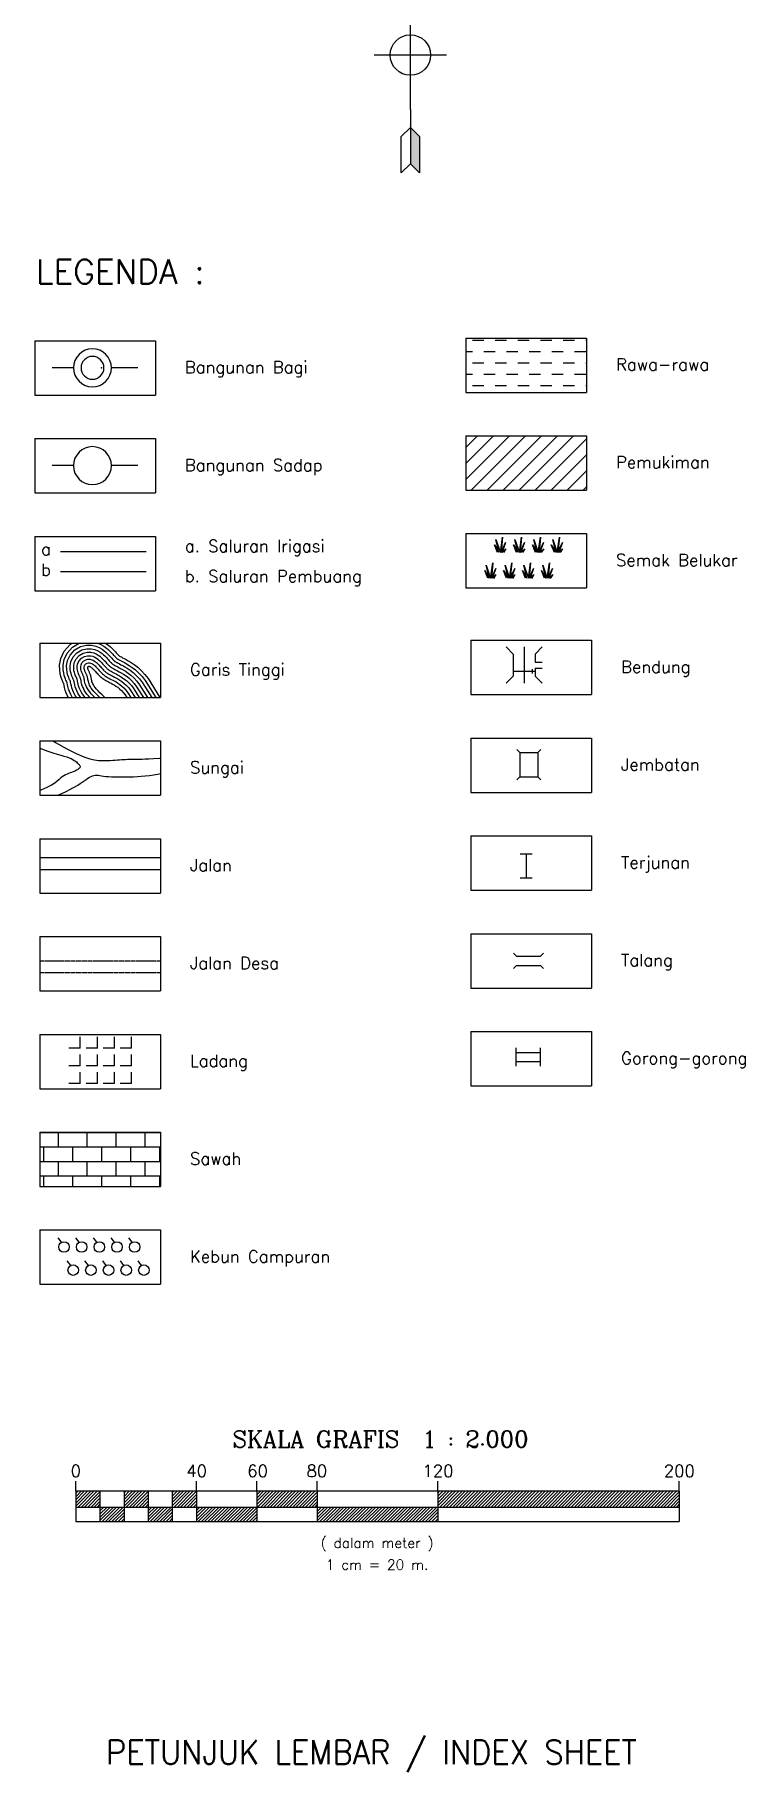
# Model space of a CAD drawing. Header units: inches. Extents: x -263 to 1419, y 105 to 1293.
# Drawn here: x 1086 to 1321, y 616 to 1191 of the extents above; entities that cross this region are included whole.
import ezdxf
from ezdxf.enums import TextEntityAlignment as Align

# ---------------------------------------------------------------- set-up
doc = ezdxf.new("R2010")
doc.units = ezdxf.units.IN
doc.linetypes.add('DASHED2', pattern=[0.375, 0.25, -0.125])
for name, color, linetype in [('BANGUNAN', 7, 'Continuous'), ('GRID', 7, 'Continuous'), ('KOP', 7, 'Continuous'), ('LINE', 7, 'Continuous')]:
    doc.layers.add(name, color=color, linetype=linetype)
doc.styles.add('battang01', font='arial.ttf')
doc.styles.add('C10', font='complex', dxfattribs={"height": 4.167})
doc.styles.add('C6', font='complex', dxfattribs={"height": 2.499})
doc.styles.add('L80', font='simplex.shx', dxfattribs={"height": 4.06})
doc.styles.add('SONDU', font='arial.ttf')
doc.styles.get("Standard").update_dxf_attribs({"font": 'simplex.shx'})
pattern_1 = [(45, (-1023520.5284, -392677.73786), (-0.5303300859, 0.5303300859), [])]
pattern_2 = [(45, (136.96104, 0.58168), (-0.21213203, 0.21213203), [])]

msp = doc.modelspace()

# ---------------------------------------------------------------- texts
at = {"layer": 'KOP', "color": 5, "linetype": 'Continuous'}
msp.add_text('LEGENDA :', height=8, dxfattribs=at).set_placement((1085.96, 1108.85))
at = {"layer": 'KOP', "color": 3, "linetype": 'Continuous'}
for s, p in [('Bangunan Bagi', (1135.32, 1079.16)), ('Rawa-rawa', (1278.19, 1080.09)), ('Bangunan Sadap', (1135.32, 1046.75)), ('Pemukiman', (1278.19, 1047.68)), ('a. Saluran Irigasi', (1135.32, 1019.95)), ('Semak Belukar', (1278.19, 1015.28)), ('b. Saluran Pembuang', (1135.32, 1009.95)), ('Garis Tinggi', (1137, 979.01)), ('Bendung', (1279.87, 979.94)), ('Sungai', (1137, 946.61)), ('Jembatan', (1279.87, 947.54)), ('Jalan', (1137, 914.21)), ('Terjunan', (1279.87, 915.14)), ('Talang', (1279.87, 882.73)), ('Jalan Desa', (1137, 881.8)), ('Ladang', (1137, 849.4)), ('Gorong-gorong', (1279.87, 850.33)), ('Sawah', (1137, 817)), ('Kebun Campuran', (1137, 784.59))]:
    msp.add_text(s, height=4, dxfattribs=at).set_placement(p)
at = {"layer": 'KOP', "color": 2, "linetype": 'Continuous'}
for s, p in [('a', (1087.65, 1018.94)), ('b', (1087.65, 1012.08))]:
    msp.add_text(s, height=4, dxfattribs=at).set_placement(p)
at = {"layer": 'KOP', "color": 5, "linetype": 'Continuous', "width": 0.814307}
msp.add_text('PETUNJUK LEMBAR / INDEX SHEET', height=8, dxfattribs=at).set_placement((1109.22, 618.39), (1285.11, 618.39), align=Align.FIT)

# ---------------------------------------------------------------- blocks, each defined once
blk = doc.blocks.new('sk2000')
at = {"layer": 'KOP', "ltscale": 0.5}
h = blk.add_hatch(dxfattribs=at)
h.set_pattern_fill('ANSI31', color=1, scale=6, style=0)
h.set_pattern_definition(pattern_1)
h.paths.add_polyline_path([(1237.67, 466.3), (1237.67, 471.5), (1229.67, 471.5), (1229.67, 466.3)])
h = blk.add_hatch(dxfattribs=at)
h.set_pattern_fill('ANSI31', color=1, scale=6, style=0)
h.set_pattern_definition(pattern_1)
h.paths.add_polyline_path([(1245.67, 461.5), (1245.67, 466.3), (1237.67, 466.3), (1237.67, 461.5)])
h.paths.add_polyline_path([(1245.67, 471.5), (1245.67, 466.3), (1253.67, 466.3), (1253.67, 471.5)])
h.paths.add_polyline_path([(1253.67, 466.3), (1253.67, 461.5), (1261.67, 461.5), (1261.67, 466.3)])
h.paths.add_polyline_path([(1269.67, 466.3), (1269.67, 471.5), (1261.67, 471.5), (1261.67, 466.3)])
h = blk.add_hatch(dxfattribs=at)
h.set_pattern_fill('ANSI31', color=1, scale=6, style=0)
h.set_pattern_definition(pattern_1)
h.paths.add_polyline_path([(1269.67, 466.3), (1269.67, 461.5), (1289.67, 461.5), (1289.67, 466.3)])
h = blk.add_hatch(dxfattribs=at)
h.set_pattern_fill('ANSI31', color=1, scale=6, style=0)
h.set_pattern_definition(pattern_1)
h.paths.add_polyline_path([(1309.67, 466.3), (1309.67, 471.5), (1289.67, 471.5), (1289.67, 466.3)])
h = blk.add_hatch(dxfattribs=at)
h.set_pattern_fill('ANSI31', color=1, scale=6, style=0)
h.set_pattern_definition(pattern_1)
h.paths.add_polyline_path([(1349.67, 461.5), (1349.67, 466.3), (1309.67, 466.3), (1309.67, 461.5)])
h = blk.add_hatch(dxfattribs=at)
h.set_pattern_fill('ANSI31', color=1, scale=6, style=0)
h.set_pattern_definition(pattern_1)
h.paths.add_polyline_path([(1349.67, 471.5), (1349.67, 466.3), (1429.67, 466.3), (1429.67, 471.5)])
at = {"layer": 'KOP', "color": 2}
for p, q in [((1229.67, 471.5), (1229.67, 474.81)), ((1269.67, 471.5), (1269.67, 474.81)), ((1289.67, 471.5), (1289.67, 474.83)), ((1309.67, 471.5), (1309.67, 474.81)), ((1349.67, 471.5), (1349.67, 474.83)), ((1429.67, 471.5), (1429.67, 474.83)), ((1429.67, 471.5), (1229.67, 471.5)), ((1229.67, 461.5), (1429.67, 461.5))]:
    blk.add_line(p, q, dxfattribs=at)
at = {"layer": 'KOP', "color": 2, "ltscale": 0.5}
for p, q in [((1229.67, 471.5), (1229.67, 461.5)), ((1229.67, 466.3), (1429.67, 466.3)), ((1237.67, 471.5), (1237.67, 461.5)), ((1245.67, 471.5), (1245.67, 461.5)), ((1253.67, 471.5), (1253.67, 461.5)), ((1261.67, 471.5), (1261.67, 461.5)), ((1269.67, 471.5), (1269.67, 461.5)), ((1289.67, 471.5), (1289.67, 461.5)), ((1309.67, 471.5), (1309.67, 461.5)), ((1349.67, 471.5), (1349.67, 461.5)), ((1429.67, 471.5), (1429.67, 461.5))]:
    blk.add_line(p, q, dxfattribs=at)
at = {"layer": 'KOP', "color": 3}
for s, height, style, p in [('SKALA GRAFIS  1 : 2.000', 5.556, 'C10', (1330.67, 486.03)), ('( dalam meter )', 3.332, 'C6', (1329.55, 452.74)), ('1 cm = 20 m.', 3.332, 'C6', (1329.55, 445.53))]:
    blk.add_text(s, height=height, dxfattribs=dict(at, style=style)).set_placement(p, align=Align.CENTER)
at = {"layer": 'KOP', "color": 3, "ltscale": 0.5}
for s, p in [('0', (1229.7, 476.25)), ('40', (1269.75, 476.25)), ('60', (1289.93, 476.25)), ('80', (1309.59, 476.25)), ('120', (1349.72, 476.25)), ('200', (1429.69, 476.25))]:
    blk.add_text(s, height=4, dxfattribs=at).set_placement(p, align=Align.CENTER)
blk = doc.blocks.new('ALANG')
at = {"color": 1}
for points in [[(-4.12, 1.58), (-4.72, 3.11), (-3.84, 1.62), (-4.44, 4.2), (-3.55, 1.58), (-3.11, 4.65), (-3.39, 1.58), (-2.5, 3.56), (-3.23, 1.58), (-2.46, 2.3), (-2.95, 1.54)], [(-0.33, 1.58), (-0.93, 3.11), (-0.04, 1.62), (-0.65, 4.2), (0.24, 1.58), (0.68, 4.65), (0.4, 1.58), (1.29, 3.56), (0.56, 1.58), (1.33, 2.3), (0.85, 1.54)], [(3.47, 1.58), (2.86, 3.11), (3.75, 1.62), (3.14, 4.2), (4.03, 1.58), (4.48, 4.65), (4.19, 1.58), (5.08, 3.56), (4.35, 1.58), (5.12, 2.3), (4.64, 1.54)], [(7.26, 1.58), (6.65, 3.11), (7.54, 1.62), (6.93, 4.2), (7.82, 1.58), (8.27, 4.65), (7.98, 1.58), (8.87, 3.56), (8.15, 1.58), (8.92, 2.3), (8.43, 1.54)], [(-6.09, -3.59), (-6.7, -2.06), (-5.81, -3.55), (-6.42, -0.97), (-5.53, -3.59), (-5.08, -0.52), (-5.37, -3.59), (-4.48, -1.61), (-5.2, -3.59), (-4.44, -2.86), (-4.92, -3.63)], [(-2.3, -3.59), (-2.91, -2.06), (-2.02, -3.55), (-2.63, -0.97), (-1.74, -3.59), (-1.29, -0.52), (-1.57, -3.59), (-0.68, -1.61), (-1.41, -3.59), (-0.64, -2.86), (-1.13, -3.63)], [(1.49, -3.59), (0.88, -2.06), (1.77, -3.55), (1.17, -0.97), (2.06, -3.59), (2.5, -0.52), (2.22, -3.59), (3.11, -1.61), (2.38, -3.59), (3.15, -2.86), (2.66, -3.63)], [(5.28, -3.59), (4.67, -2.06), (5.56, -3.55), (4.96, -0.97), (5.85, -3.59), (6.29, -0.52), (6.01, -3.59), (6.9, -1.61), (6.17, -3.59), (6.94, -2.86), (6.45, -3.63)]]:
    blk.add_lwpolyline(points, dxfattribs=at)
blk = doc.blocks.new('KebunCamp')
at = {"color": 2}
for points in [[(-6.66, 2.54), (-7.28, 3.33)], [(-3.56, 2.54), (-4.18, 3.33)], [(-0.46, 2.54), (-1.08, 3.33)], [(2.63, 2.54), (2.01, 3.33)], [(5.73, 2.54), (5.11, 3.33)], [(-5.04, -1.51), (-5.66, -0.72)], [(-1.94, -1.51), (-2.56, -0.72)], [(1.16, -1.51), (0.54, -0.72)], [(4.26, -1.51), (3.64, -0.72)], [(7.36, -1.51), (6.74, -0.72)]]:
    blk.add_lwpolyline(points, dxfattribs=at)
for centre in [(-6.25, 1.71), (-3.15, 1.71), (-0.05, 1.71), (3.05, 1.71), (6.15, 1.71), (-4.63, -2.34), (-1.53, -2.34), (1.57, -2.34), (4.67, -2.34), (7.77, -2.34)]:
    blk.add_circle(centre, 0.924, dxfattribs=at)
blk = doc.blocks.new('LADANG')
at = {"color": 1}
for p, q in [((-4.95, 3.79), (-4.95, 6.33)), ((-1.11, 3.79), (-1.11, 6.33)), ((2.73, 3.79), (2.73, 6.33)), ((6.57, 3.79), (6.57, 6.33)), ((-4.95, 3.79), (-7.49, 3.79)), ((-4.95, -0.16), (-4.95, 2.38)), ((-1.11, 3.79), (-3.65, 3.79)), ((-1.11, -0.16), (-1.11, 2.38)), ((2.73, 3.79), (0.19, 3.79)), ((2.73, -0.16), (2.73, 2.38)), ((6.57, 3.79), (4.03, 3.79)), ((6.57, -0.16), (6.57, 2.38)), ((-4.95, -0.16), (-7.49, -0.16)), ((-4.95, -4.11), (-4.95, -1.57)), ((-1.11, -0.16), (-3.65, -0.16)), ((-1.11, -4.11), (-1.11, -1.57)), ((2.73, -0.16), (0.19, -0.16)), ((2.73, -4.11), (2.73, -1.57)), ((6.57, -0.16), (4.03, -0.16)), ((6.57, -4.11), (6.57, -1.57)), ((-4.95, -4.11), (-7.49, -4.11)), ((-1.11, -4.11), (-3.65, -4.11)), ((2.73, -4.11), (0.19, -4.11)), ((6.57, -4.11), (4.03, -4.11))]:
    blk.add_line(p, q, dxfattribs=at)
blk = doc.blocks.new('BGN8')
at = {"color": 14, "lineweight": 30}
for p, q in [((-0.0025, 0.00125), (-0.002, 0.00075)), ((-0.002, 0.00075), (0.002, 0.00075)), ((0.002, 0.00075), (0.0025, 0.00125)), ((-0.002, -0.00075), (-0.0025, -0.00125)), ((-0.002, -0.00075), (0.002, -0.00075)), ((0.002, -0.00075), (0.0025, -0.00125))]:
    blk.add_line(p, q, dxfattribs=at)
blk = doc.blocks.new('BGN5')
at = {"color": 14, "lineweight": 30}
for p, q in [((-0.002, -0.0015), (-0.002, 0.0015)), ((-0.002, 0.00075), (0.002, 0.00075)), ((0.002, -0.0015), (0.002, 0.0015)), ((-0.002, -0.00075), (0.002, -0.00075))]:
    blk.add_line(p, q, dxfattribs=at)
blk = doc.blocks.new('kop')
at = {"layer": 'KOP'}
h = blk.add_hatch(dxfattribs=at)
h.set_pattern_fill('ANSI31', color=51, scale=2.4)
h.set_pattern_definition(pattern_2)
h.paths.add_polyline_path([(633.56, 2.08), (636.57, 2.08), (636.57, 13.95), (633.71, 13.95), (632.27, 12.23), (632.27, 13.95), (630.92, 13.95), (621.03, 2.08), (623.81, 2.08), (629.09, 8.42), (629.09, 2.08), (632.27, 2.08), (632.27, 9.09), (633.56, 10.63)])
h = blk.add_hatch(dxfattribs=at)
h.set_pattern_fill('ANSI31', color=12, scale=2.4)
h.set_pattern_definition(pattern_2)
h.paths.add_polyline_path([(628.09, 11.69), (630.17, 14.2), (630.05, 14.12), (629.77, 13.95), (629.52, 13.82), (629.3, 13.7), (629.11, 13.6), (628.93, 13.52), (628.77, 13.45), (628.61, 13.38), (628.47, 13.33), (628.32, 13.27), (628.19, 13.23), (628.05, 13.19), (627.92, 13.15), (627.79, 13.12), (627.67, 13.09), (627.54, 13.07), (627.41, 13.05), (627.28, 13.04), (627.15, 13.02), (627.02, 13.01), (626.89, 13.01), (626.76, 13.01), (626.63, 13.01), (626.5, 13.01), (626.37, 13.02), (626.23, 13.02), (626.1, 13.03), (625.97, 13.05), (625.85, 13.06), (625.72, 13.08), (625.6, 13.09), (625.49, 13.11), (625.38, 13.13), (625.27, 13.16), (625.17, 13.18), (625.07, 13.21), (624.97, 13.24), (624.88, 13.27), (624.78, 13.31), (624.68, 13.36), (624.58, 13.4), (624.49, 13.45), (624.4, 13.5), (624.31, 13.55), (624.22, 13.59), (624.14, 13.64), (624.06, 13.68), (623.99, 13.72), (623.93, 13.75), (623.87, 13.78), (623.81, 13.81), (623.75, 13.83), (623.69, 13.85), (623.63, 13.87), (623.57, 13.89), (623.51, 13.9), (623.44, 13.91), (623.37, 13.93), (623.29, 13.94), (623.21, 13.94), (623.13, 13.95), (623.05, 13.95), (622.96, 13.95), (622.87, 13.95), (622.78, 13.95), (622.69, 13.94), (622.6, 13.93), (622.5, 13.91), (622.4, 13.89), (622.3, 13.86), (622.19, 13.83), (622.08, 13.79), (621.96, 13.75), (621.83, 13.69), (621.69, 13.62), (621.54, 13.53), (621.37, 13.41), (621.28, 13.35), (621.28, 10.29), (621.31, 10.32), (621.39, 10.4), (621.45, 10.47), (621.5, 10.52), (621.55, 10.56), (621.59, 10.6), (621.63, 10.64), (621.66, 10.67), (621.7, 10.7), (621.73, 10.72), (621.79, 10.76), (621.86, 10.81), (621.93, 10.86), (622.01, 10.9), (622.09, 10.93), (622.17, 10.96), (622.23, 10.98), (622.28, 10.99), (622.32, 10.99), (622.37, 11), (622.42, 11), (622.47, 11), (622.51, 11), (622.56, 11), (622.61, 11), (622.67, 11), (622.72, 10.99), (622.77, 10.99), (622.83, 10.98), (622.88, 10.97), (622.93, 10.95), (622.99, 10.94), (623.04, 10.92), (623.1, 10.89), (623.15, 10.87), (623.2, 10.84), (623.26, 10.81), (623.31, 10.77), (623.36, 10.74), (623.41, 10.7), (623.46, 10.67), (623.51, 10.63), (623.56, 10.59), (623.6, 10.55), (623.65, 10.52), (623.7, 10.48), (623.75, 10.44), (623.8, 10.41), (623.85, 10.37), (623.91, 10.34), (623.97, 10.31), (624.03, 10.28), (624.1, 10.25), (624.17, 10.23), (624.24, 10.2), (624.31, 10.18), (624.39, 10.16), (624.46, 10.14), (624.54, 10.13), (624.62, 10.11), (624.7, 10.1), (624.78, 10.09), (624.86, 10.08), (624.94, 10.07), (625.02, 10.06), (625.1, 10.06), (625.18, 10.06), (625.26, 10.06), (625.34, 10.06), (625.42, 10.07), (625.49, 10.07), (625.57, 10.08), (625.65, 10.09), (625.73, 10.1), (625.81, 10.12), (625.89, 10.14), (625.98, 10.16), (626.06, 10.19), (626.16, 10.23), (626.26, 10.27), (626.36, 10.32), (626.48, 10.38), (626.62, 10.47), (626.78, 10.58), (626.99, 10.74), (627.25, 10.96), (627.58, 11.24), (627.98, 11.6)])
h.paths.add_polyline_path([(626.55, 9.85), (626.47, 9.8), (626.3, 9.7), (626.15, 9.63), (626.03, 9.56), (625.92, 9.51), (625.83, 9.47), (625.74, 9.44), (625.65, 9.4), (625.57, 9.38), (625.49, 9.35), (625.41, 9.33), (625.34, 9.31), (625.27, 9.29), (625.2, 9.28), (625.13, 9.27), (625.07, 9.26), (625.01, 9.25), (624.95, 9.25), (624.89, 9.24), (624.84, 9.24), (624.79, 9.24), (624.74, 9.25), (624.69, 9.25), (624.65, 9.25), (624.6, 9.26), (624.55, 9.27), (624.51, 9.27), (624.47, 9.28), (624.42, 9.29), (624.38, 9.3), (624.34, 9.32), (624.3, 9.33), (624.26, 9.34), (624.21, 9.36), (624.17, 9.38), (624.13, 9.39), (624.09, 9.41), (624.05, 9.43), (623.99, 9.46), (623.92, 9.5), (623.84, 9.55), (623.79, 9.59), (623.75, 9.61), (623.72, 9.64), (623.68, 9.67), (623.65, 9.7), (623.61, 9.73), (623.57, 9.76), (623.54, 9.79), (623.5, 9.82), (623.46, 9.86), (623.42, 9.89), (623.39, 9.92), (623.35, 9.96), (623.31, 9.99), (623.28, 10.02), (623.24, 10.05), (623.21, 10.08), (623.17, 10.11), (623.14, 10.13), (623.1, 10.15), (623.07, 10.17), (623.04, 10.19), (623.01, 10.21), (622.97, 10.22), (622.94, 10.23), (622.9, 10.25), (622.87, 10.26), (622.83, 10.27), (622.79, 10.28), (622.75, 10.29), (622.71, 10.3), (622.67, 10.31), (622.63, 10.31), (622.59, 10.32), (622.55, 10.32), (622.5, 10.32), (622.46, 10.32), (622.41, 10.31), (622.37, 10.3), (622.32, 10.29), (622.28, 10.28), (622.23, 10.26), (622.18, 10.24), (622.14, 10.22), (622.09, 10.2), (622.04, 10.17), (621.99, 10.14), (621.93, 10.1), (621.88, 10.06), (621.82, 10.01), (621.76, 9.95), (621.7, 9.89), (621.63, 9.82), (621.56, 9.75), (621.49, 9.66), (621.41, 9.58), (621.33, 9.49), (621.28, 9.44), (621.28, 6.79), (621.32, 6.82), (621.39, 6.87), (621.44, 6.91), (621.5, 6.95), (621.55, 6.98), (621.6, 7), (621.64, 7.03), (621.68, 7.05), (621.75, 7.08), (621.83, 7.12), (621.91, 7.15), (621.98, 7.16), (622.02, 7.17), (622.07, 7.18), (622.11, 7.19), (622.16, 7.2), (622.21, 7.2), (622.25, 7.21), (622.3, 7.21), (622.35, 7.21), (622.4, 7.21), (622.45, 7.21), (622.5, 7.21), (622.55, 7.21), (622.6, 7.21), (622.65, 7.2), (622.7, 7.2), (622.75, 7.19), (622.79, 7.18), (622.84, 7.17), (622.89, 7.16), (622.94, 7.15), (622.98, 7.14), (623.03, 7.13), (623.07, 7.12), (623.11, 7.11), (623.15, 7.1), (623.19, 7.1), (623.23, 7.09), (623.27, 7.09), (623.31, 7.09), (623.35, 7.09), (623.39, 7.09), (623.43, 7.1), (623.48, 7.1), (623.52, 7.11), (623.57, 7.12), (623.62, 7.13), (623.68, 7.14), (623.74, 7.16), (623.8, 7.19), (623.86, 7.22), (623.93, 7.25), (624, 7.29), (624.07, 7.33), (624.14, 7.38), (624.22, 7.44), (624.3, 7.5), (624.39, 7.56), (624.47, 7.63), (624.56, 7.7), (624.65, 7.77), (624.76, 7.86), (624.87, 7.96), (625.01, 8.07), (625.16, 8.21), (625.25, 8.28)])
h.paths.add_polyline_path([(623.9, 6.67), (623.8, 6.64), (623.59, 6.58), (623.42, 6.54), (623.29, 6.52), (623.19, 6.5), (623.1, 6.5), (623.03, 6.5), (622.96, 6.5), (622.9, 6.5), (622.84, 6.5), (622.78, 6.51), (622.73, 6.52), (622.68, 6.52), (622.63, 6.53), (622.59, 6.54), (622.53, 6.56), (622.47, 6.57), (622.44, 6.58), (622.38, 6.6), (622.35, 6.61), (622.32, 6.62), (622.29, 6.63), (622.27, 6.63), (622.24, 6.64), (622.21, 6.64), (622.18, 6.64), (622.15, 6.64), (622.13, 6.64), (622.1, 6.64), (622.07, 6.64), (622.05, 6.63), (622.02, 6.62), (621.99, 6.62), (621.96, 6.61), (621.93, 6.59), (621.9, 6.58), (621.87, 6.57), (621.84, 6.56), (621.81, 6.54), (621.77, 6.52), (621.73, 6.51), (621.7, 6.49), (621.66, 6.47), (621.61, 6.44), (621.57, 6.41), (621.53, 6.38), (621.47, 6.35), (621.42, 6.31), (621.35, 6.25), (621.28, 6.21), (621.28, 3.53)])
at = {"color": 2}
blk.add_lwpolyline([(-49.29, -9.99), (790.69, -9.99), (790.69, 583.29), (-49.29, 583.29)], close=True, dxfattribs=at)
at = {"color": 6}
blk.add_lwpolyline([(0.65, 0), (780.7, 0), (780.7, 573.3), (0.65, 573.3)], close=True, dxfattribs=at)
at = {"color": 3, "linetype": 'ByBlock', "lineweight": 0}
for points in [[(702.46, 35.6), (702.99, 35.89), (703.75, 36.61), (704.5, 37.61), (704.79, 38.28), (704.87, 38.84), (704.79, 39.14), (704.48, 39.14), (703.95, 38.94), (703.46, 38.67), (703.15, 38.43), (703.17, 38.18), (703.28, 37.96), (703.93, 37.73), (704.46, 37.4), (704.81, 37.18), (705.05, 36.97), (705.05, 36.75), (704.97, 36.52), (704.62, 36.14), (704.32, 35.77), (704.33, 35.59), (704.38, 35.58), (704.48, 35.58), (704.74, 35.79), (706.06, 37.73), (705.78, 37.17), (705.59, 37.15), (705.47, 37.04), (705.54, 36.9), (705.82, 36.83), (705.99, 36.87), (705.91, 37.08), (705.84, 37.2), (705.71, 37.2), (704.89, 35.94), (704.94, 35.65), (705.28, 35.86), (705.94, 36.8), (705.96, 37.06), (705.99, 36.85), (706.08, 36.96), (706.15, 36.71), (706.76, 36.48), (707.01, 36.9), (706.66, 36.41), (706.55, 35.89), (706.24, 35.4), (705.71, 34.2), (706.47, 35.77), (706.94, 36.22), (707.5, 36.78), (707.34, 36.8), (707.29, 36.68), (707.13, 36.35), (706.99, 35.98), (707.06, 35.75), (707.22, 35.47)], [(708.43, 36.62), (709.33, 36.6), (710.34, 36.88)], [(702.32, 32.43), (701.92, 32.33), (701.57, 32.16), (700.79, 31.66), (700.5, 31.57), (700.41, 31.46), (700.38, 31.28), (700.48, 31.2), (701.06, 31.33), (701.44, 31.65), (701.86, 31.87), (702.28, 32.32), (702.32, 32.73), (702.19, 32.86), (701.68, 32.78), (701.01, 32.41), (699.88, 31.66), (699.58, 31.57), (699.41, 31.46), (699.39, 31.38), (699.63, 31.26), (699.86, 31.25), (700.31, 31.3), (701.11, 31.54), (701.85, 31.84), (701.86, 31.72), (701.76, 31.55), (701.45, 31.26), (701.15, 30.87), (700.97, 30.74), (700.88, 30.75), (700.96, 31.01), (701.08, 31.29), (701.29, 31.71), (701.54, 32.2), (701.77, 32.4), (701.95, 32.46), (702.08, 32.46), (702.21, 32.28), (702.36, 32.18), (702.49, 32.1), (702.81, 32.08), (703.26, 32.14), (703.53, 32.21), (703.57, 32.17), (703.37, 31.98), (702.91, 31.36), (702.73, 31.11), (702.7, 30.94), (702.85, 30.89), (702.98, 30.94), (703.27, 31.13), (703.72, 31.61), (704.12, 32.29), (703.93, 32.48), (703.5, 32.17), (703.92, 32.49), (704.05, 32.3), (704.18, 32.4), (704.01, 32.33), (704.05, 32.05), (704.07, 31.59), (704.12, 31.43), (704.22, 31.36), (704.39, 31.38), (704.72, 31.63), (705.17, 31.99), (705.25, 32.18), (705.29, 32.29), (705.38, 32.16), (705.27, 32.37), (705.15, 32.37), (705.02, 32.31), (704.9, 32.01), (704.83, 31.46), (704.72, 31.14), (704.77, 31.07), (705, 31.16), (705.33, 31.4), (705.69, 31.75), (705.93, 32.02), (706.22, 32.4), (706.49, 32.64), (706.49, 32.73), (706.41, 32.7), (706.25, 32.46), (706.16, 32.06), (705.99, 31.75), (705.55, 30.97), (705.57, 31.15), (705.79, 31.45), (705.94, 31.71), (705.96, 31.88), (705.94, 32.1), (705.88, 32.2), (705.77, 32.2), (705.72, 32.08), (705.7, 31.97), (705.79, 31.87), (705.96, 31.83), (706.35, 31.88), (706.59, 32.01), (706.88, 32.05), (707.02, 32.06), (707.06, 32), (707.34, 32.19), (707.63, 32.23), (707.82, 32.16), (707.7, 31.93), (707.45, 31.67), (707.18, 31.36), (707, 31.17), (706.84, 31.08), (706.68, 30.98), (706.57, 30.91), (706.53, 30.87), (706.41, 30.86), (706.3, 30.87), (706.26, 31.01), (706.33, 31.17), (706.75, 31.62), (707.05, 32), (707.6, 32.27), (708.02, 32.27), (707.82, 32.2), (707.63, 32.25), (707.83, 32.19), (707.94, 32.18), (708.03, 32.05), (708.31, 31.96), (708.48, 31.89), (708.57, 31.86), (708.73, 32.04), (708.8, 32.13), (708.72, 31.81), (708.68, 31.59), (708.72, 31.48), (708.99, 31.53), (709.52, 31.81), (710.13, 32.08), (710.24, 32.1), (710.3, 32.01), (710.33, 31.93), (710.33, 31.86), (710.33, 31.71), (710.33, 31.59), (710.32, 31.5), (710.36, 31.48), (710.62, 31.49), (711, 31.66), (711.51, 31.95), (711.78, 32.18), (711.94, 32.22), (712, 32.16), (712.01, 32.03), (711.65, 31.81), (711.46, 31.86), (711.29, 31.55), (710.88, 31.08), (710.74, 30.79), (710.65, 30.66), (710.73, 30.57), (710.99, 30.65), (711.41, 30.84), (711.68, 31.01), (712.06, 31.4), (712.44, 31.73), (712.68, 32.07), (712.86, 32.35), (712.85, 32.49), (712.71, 32.47), (712.31, 32.29), (712.12, 32.13), (712.02, 32.09), (711.62, 31.79), (711.69, 31.68), (712.05, 31.72), (712.55, 31.79), (713.2, 31.89)], [(708.49, 27.88), (708.18, 27.47), (707.95, 26.94), (707.48, 26.11), (707.08, 25.07), (706.77, 24.14), (706.66, 24.22), (706.59, 24.72), (706.34, 25.61), (705.63, 26.69), (704.6, 27.41), (705.09, 27.51), (705.76, 27.45), (706.37, 27.36), (706.95, 27.32), (707.66, 27.32), (708.26, 27.36), (709.21, 27.54), (709.61, 27.74), (709.92, 28.12), (710.06, 28.44), (710.12, 28.64), (710.05, 28.84), (709.81, 28.97), (709.7, 28.99), (709.61, 28.82), (709.29, 28.44), (708.73, 27.4), (707.19, 24.56), (708.51, 27), (708.33, 26.97), (708.25, 26.91), (708.12, 26.67), (707.98, 26.29), (707.92, 26), (707.95, 25.82), (707.99, 25.83), (708.04, 25.88), (708.17, 26.08), (708.59, 26.6), (708.6, 26.53), (708.56, 26.38), (708.47, 26.15), (708.36, 25.88), (708.3, 25.73), (708.27, 25.56), (708.34, 25.49), (707.61, 24.1), (709.08, 26.72), (709.06, 26.45), (709.19, 26.53), (709.38, 26.61), (709.51, 26.61), (709.53, 26.6), (709.5, 26.48), (709.29, 26.1), (709.12, 25.93), (709, 25.81), (708.88, 25.77), (708.82, 25.79), (708.79, 25.88), (708.82, 26), (708.91, 26.29), (709.03, 26.46), (709.25, 26.56), (709.46, 26.62), (709.63, 26.58), (709.75, 26.5), (709.68, 26.56), (709.56, 26.62), (709.51, 26.6), (709.33, 26.11), (709.62, 26.35), (709.82, 26.5), (709.79, 26.59), (709.73, 26.58), (709.67, 26.55), (709.63, 26.37), (709.68, 26.2), (709.82, 26.22), (709.98, 26.38), (710.04, 26.44)], [(706.9, 26.49), (706.95, 26.5)], [(707.11, 25.26), (707.66, 25.23), (709.17, 25.43), (711.58, 26.12), (711.34, 25.85)], [(707.28, 26.79), (707.35, 26.79)], [(707.58, 27.08), (707.57, 27.12)], [(710.75, 26.48), (710.47, 26.59), (710.24, 26.62), (710.11, 26.64), (710.03, 26.6), (710.02, 26.43), (710.05, 26.32), (710.11, 26.29), (710.23, 26.32), (710.35, 26.41), (710.46, 26.47), (710.53, 26.45), (710.56, 26.36), (710.49, 26.17), (710.34, 26.01), (710.4, 26.5), (710.5, 26.8), (710.82, 27.48), (711.34, 28.52)], [(711.12, 26.91), (711.04, 26.78)], [(711.61, 26.96), (711.46, 26.73), (711.56, 26.56), (711.06, 26.44)], [(698.84, 16.95), (699.61, 18.4), (700.23, 19.51), (700.99, 20.81), (701.52, 21.67), (702.13, 22.69), (702.53, 23.28), (702.76, 23.63), (702.91, 23.9), (702.91, 23.9), (702.98, 24.18), (702.98, 24.18), (702.85, 24.17), (702.61, 23.89), (701.77, 22.51), (701.39, 21.88), (700.99, 21.3), (700.88, 21.12), (700.78, 21.02), (700.65, 20.91), (700.62, 20.83), (700.59, 20.76), (700.59, 20.69), (700.61, 20.63), (700.66, 20.65), (700.74, 20.74), (700.8, 20.9), (700.86, 21.18), (700.91, 21.45), (700.94, 21.66), (700.95, 21.83), (700.94, 22.1), (700.89, 22.23), (700.82, 22.44), (700.75, 22.54), (700.65, 22.67), (700.55, 22.75), (700.38, 22.8), (700.29, 22.82), (700.18, 22.82), (700.09, 22.78), (700.01, 22.75), (699.92, 22.7), (699.79, 22.62), (699.71, 22.54), (699.53, 22.4), (699.47, 22.29), (699.33, 22.09), (699.25, 22), (699.19, 21.73), (699.25, 21.51), (699.37, 21.4), (699.52, 21.33), (699.88, 21.32), (700.4, 21.51), (700.73, 21.65), (701.03, 21.75), (701.32, 21.85), (701.63, 21.9), (701.93, 21.92), (702.07, 21.94), (702.15, 21.87), (702.23, 21.72), (702.21, 21.57), (702.08, 21.32), (701.95, 21.22), (701.84, 21.16), (701.82, 21.16), (701.88, 21.32), (702, 21.42), (702.14, 21.55), (702.32, 21.67), (702.43, 21.75), (702.57, 21.84), (702.7, 21.89), (702.83, 21.91), (702.95, 21.85), (702.97, 21.77), (702.94, 21.63), (702.88, 21.5), (702.82, 21.37), (702.76, 21.25), (702.71, 21.18), (702.68, 21.12), (702.63, 21.08), (702.54, 21.07), (702.55, 21.19), (702.63, 21.28), (702.78, 21.42), (702.86, 21.49), (703.02, 21.64), (703.09, 21.72), (703.22, 21.79), (703.34, 21.74), (703.35, 21.63), (703.28, 21.5), (703.2, 21.38), (703.14, 21.27), (703.09, 21.24), (703.01, 21.24), (703.13, 21.44), (703.28, 21.53), (703.44, 21.6), (703.57, 21.67), (703.65, 21.7), (703.65, 21.54), (703.61, 21.39), (703.56, 21.34), (703.49, 21.35), (703.51, 21.5), (703.61, 21.56), (703.73, 21.57), (703.88, 21.57), (703.92, 21.52), (703.94, 21.38), (703.91, 21.27), (703.94, 21.22), (703.99, 21.19), (704.15, 21.31), (704.2, 21.41), (704.46, 21.69), (704.58, 21.85), (704.96, 22.38), (705.49, 23.19), (705.97, 23.61), (706.09, 23.83), (706.13, 23.98), (706.15, 24.08), (706.04, 24.11), (705.96, 24.1), (705.86, 24), (705.8, 23.86), (705.69, 23.65), (705.58, 23.41), (705.54, 23.17), (705.48, 23.01), (705.06, 22.38), (704.77, 21.95), (704.55, 21.49), (704.34, 21.21), (704.13, 20.81), (703.88, 20.49), (703.76, 20.26), (703.7, 19.98), (703.69, 19.8), (703.69, 19.68), (703.78, 19.8), (703.94, 19.99), (704.09, 20.2), (704.21, 20.42), (704.4, 20.68), (704.52, 20.88), (704.62, 21.04), (704.79, 21.21), (704.86, 21.28), (704.97, 21.38), (705.01, 21.47), (704.94, 21.51), (704.83, 21.47), (704.73, 21.4), (704.6, 21.22), (704.57, 21.03), (704.62, 20.88), (704.69, 20.74), (704.78, 20.68), (705.21, 20.62), (705.67, 20.74), (706.15, 20.86), (706.56, 20.95), (707.03, 21.06), (708.02, 21.25), (708.44, 21.29), (708.82, 21.39), (709.44, 21.34)], [(699.61, 18.94), (700.22, 18.89), (700.93, 18.94), (701.67, 19.03), (702.6, 19.17), (703.54, 19.31), (704.26, 19.4), (705.3, 19.45), (706.52, 19.52), (707.44, 19.54), (708.96, 19.33)]]:
    blk.add_lwpolyline(points, dxfattribs=at)
at = {"layer": 'KOP', "color": 5}
for p, q in [((590.8, 85.79), (590.8, 29.98)), ((590.8, 85.79), (780.7, 85.79)), ((590.8, 29.98), (590.8, -0.05))]:
    blk.add_line(p, q, dxfattribs=at)
at = {"layer": 'KOP', "color": 4}
for p, q in [((720.73, 85.79), (720.73, 0)), ((590.8, 65.8), (720.73, 65.8)), ((590.8, 45.25), (720.73, 45.25)), ((720.73, 29.98), (780.7, 29.98))]:
    blk.add_line(p, q, dxfattribs=at)
at = {"layer": 'KOP', "color": 3}
for p, q in [((599.58, 45.32), (599.58, 18.33)), ((620.69, 45.25), (620.69, 18.33)), ((664.62, 45.25), (664.62, 18.33)), ((695.49, 45.25), (695.49, 18.33)), ((720.73, 43.98), (780.7, 43.98)), ((590.8, 39.67), (720.73, 39.67)), ((720.73, 36.98), (780.7, 36.98)), ((720.73, 23.99), (780.7, 23.99)), ((590.8, 18.33), (720.73, 18.33)), ((720.73, 17.99), (780.7, 17.99)), ((744.85, 17.99), (744.85, 0)), ((590.6, 0), (720.73, 0))]:
    blk.add_line(p, q, dxfattribs=at)
at = {"layer": 'KOP', "color": 2}
for p, q in [((590.8, 34.09), (720.73, 34.09)), ((590.8, 28.5), (720.73, 28.5)), ((590.8, 23.92), (720.73, 23.92))]:
    blk.add_line(p, q, dxfattribs=at)
at = {"layer": 'KOP', "color": 52}
for points in [[(621.03, 2.08), (630.92, 13.95)], [(630.92, 13.95), (632.27, 13.95)], [(632.27, 12.23), (632.27, 13.95)], [(632.27, 12.23), (633.71, 13.95)], [(633.71, 13.95), (636.57, 13.95)], [(636.57, 2.08), (636.57, 13.95)], [(632.27, 9.09), (633.56, 10.63)], [(632.27, 2.08), (632.27, 9.09)], [(633.56, 2.08), (633.56, 10.63)], [(623.81, 2.08), (629.09, 8.42)], [(629.09, 2.08), (629.09, 8.42)], [(621.03, 2.08), (623.81, 2.08)], [(629.09, 2.08), (632.27, 2.08)], [(633.56, 2.08), (636.57, 2.08)]]:
    blk.add_lwpolyline(points, dxfattribs=at)
at = {"layer": 'KOP', "color": 11}
for points in [[(621.28, 13.35), (621.37, 13.41), (621.54, 13.53), (621.69, 13.62), (621.83, 13.69), (621.96, 13.75), (622.08, 13.79), (622.19, 13.83), (622.3, 13.86), (622.4, 13.89), (622.5, 13.91), (622.6, 13.93), (622.69, 13.94), (622.78, 13.95), (622.87, 13.95), (622.96, 13.95), (623.05, 13.95), (623.13, 13.95), (623.21, 13.94), (623.29, 13.94), (623.37, 13.93), (623.44, 13.91), (623.51, 13.9), (623.57, 13.89), (623.63, 13.87), (623.69, 13.85), (623.75, 13.83), (623.81, 13.81), (623.87, 13.78), (623.93, 13.75), (623.99, 13.72), (624.06, 13.68), (624.14, 13.64), (624.22, 13.59), (624.31, 13.55), (624.4, 13.5), (624.49, 13.45), (624.58, 13.4), (624.68, 13.36), (624.78, 13.31), (624.88, 13.27), (624.97, 13.24), (625.07, 13.21), (625.17, 13.18), (625.27, 13.16), (625.38, 13.13), (625.49, 13.11), (625.6, 13.09), (625.72, 13.08), (625.85, 13.06), (625.97, 13.05), (626.1, 13.03), (626.23, 13.02), (626.37, 13.02), (626.5, 13.01), (626.63, 13.01), (626.76, 13.01), (626.89, 13.01), (627.02, 13.01), (627.15, 13.02), (627.28, 13.04), (627.41, 13.05), (627.54, 13.07), (627.67, 13.09), (627.79, 13.12), (627.92, 13.15), (628.05, 13.19), (628.19, 13.23), (628.32, 13.27), (628.47, 13.33), (628.61, 13.38), (628.77, 13.45), (628.93, 13.52), (629.11, 13.6), (629.3, 13.7), (629.52, 13.82), (629.77, 13.95), (630.05, 14.12), (630.17, 14.2)], [(621.28, 10.29), (621.28, 13.35)], [(621.28, 10.29), (621.31, 10.32), (621.39, 10.4), (621.45, 10.47), (621.5, 10.52), (621.55, 10.56), (621.59, 10.6), (621.63, 10.64), (621.66, 10.67), (621.7, 10.7), (621.73, 10.72), (621.77, 10.75), (621.8, 10.78), (621.84, 10.8), (621.88, 10.82), (621.91, 10.85), (621.95, 10.87), (621.99, 10.89), (622.03, 10.91), (622.07, 10.92), (622.11, 10.94), (622.15, 10.95), (622.19, 10.97), (622.23, 10.98), (622.28, 10.99), (622.32, 10.99), (622.37, 11), (622.42, 11), (622.47, 11), (622.51, 11), (622.56, 11), (622.61, 11), (622.67, 11), (622.72, 10.99), (622.77, 10.99), (622.83, 10.98), (622.88, 10.97), (622.93, 10.95), (622.99, 10.94), (623.04, 10.92), (623.1, 10.89), (623.15, 10.87), (623.2, 10.84), (623.26, 10.81), (623.31, 10.77), (623.36, 10.74), (623.41, 10.7), (623.46, 10.67), (623.51, 10.63), (623.56, 10.59), (623.6, 10.55), (623.65, 10.52), (623.7, 10.48), (623.75, 10.44), (623.8, 10.41), (623.85, 10.37), (623.91, 10.34), (623.97, 10.31), (624.03, 10.28), (624.1, 10.25), (624.17, 10.23), (624.24, 10.2), (624.31, 10.18), (624.39, 10.16), (624.46, 10.14), (624.54, 10.13), (624.62, 10.11), (624.7, 10.1), (624.78, 10.09), (624.86, 10.08), (624.94, 10.07), (625.02, 10.06), (625.1, 10.06), (625.18, 10.06), (625.26, 10.06), (625.34, 10.06), (625.42, 10.07), (625.49, 10.07), (625.57, 10.08), (625.65, 10.09), (625.73, 10.1), (625.81, 10.12), (625.89, 10.14), (625.98, 10.16), (626.06, 10.19), (626.16, 10.23), (626.26, 10.27), (626.36, 10.32), (626.48, 10.38), (626.62, 10.47), (626.78, 10.58), (626.99, 10.74), (627.25, 10.96), (627.58, 11.24), (627.98, 11.6), (628.09, 11.69)], [(628.09, 11.69), (630.17, 14.2)], [(621.28, 9.44), (621.33, 9.49), (621.41, 9.58), (621.49, 9.66), (621.56, 9.75), (621.63, 9.82), (621.7, 9.89), (621.76, 9.95), (621.82, 10.01), (621.88, 10.06), (621.93, 10.1), (621.99, 10.14), (622.04, 10.17), (622.09, 10.2), (622.14, 10.22), (622.18, 10.24), (622.23, 10.26), (622.28, 10.28), (622.32, 10.29), (622.37, 10.3), (622.41, 10.31), (622.46, 10.32), (622.5, 10.32), (622.55, 10.32), (622.59, 10.32), (622.63, 10.31), (622.67, 10.31), (622.71, 10.3), (622.75, 10.29), (622.79, 10.28), (622.83, 10.27), (622.87, 10.26), (622.9, 10.25), (622.94, 10.23), (622.97, 10.22), (623.01, 10.21), (623.04, 10.19), (623.07, 10.17), (623.1, 10.15), (623.14, 10.13), (623.17, 10.11), (623.21, 10.08), (623.24, 10.05), (623.28, 10.02), (623.31, 9.99), (623.35, 9.96), (623.39, 9.92), (623.42, 9.89), (623.46, 9.86), (623.5, 9.82), (623.54, 9.79), (623.57, 9.76), (623.61, 9.73), (623.65, 9.7), (623.68, 9.67), (623.72, 9.64), (623.75, 9.61), (623.79, 9.59), (623.83, 9.56), (623.86, 9.54), (623.9, 9.52), (623.94, 9.49), (623.97, 9.47), (624.01, 9.45), (624.05, 9.43), (624.09, 9.41), (624.13, 9.39), (624.17, 9.38), (624.21, 9.36), (624.26, 9.34), (624.3, 9.33), (624.34, 9.32), (624.38, 9.3), (624.42, 9.29), (624.47, 9.28), (624.51, 9.27), (624.55, 9.27), (624.6, 9.26), (624.65, 9.25), (624.69, 9.25), (624.74, 9.25), (624.79, 9.24), (624.84, 9.24), (624.89, 9.24), (624.95, 9.25), (625.01, 9.25), (625.07, 9.26), (625.13, 9.27), (625.2, 9.28), (625.27, 9.29), (625.34, 9.31), (625.41, 9.33), (625.49, 9.35), (625.57, 9.38), (625.65, 9.4), (625.74, 9.44), (625.83, 9.47), (625.92, 9.51), (626.03, 9.56), (626.15, 9.63), (626.3, 9.7), (626.47, 9.8), (626.55, 9.85)], [(621.28, 6.79), (621.28, 9.44)], [(625.25, 8.28), (626.55, 9.85)], [(621.28, 6.79), (621.32, 6.82), (621.39, 6.87), (621.44, 6.91), (621.5, 6.95), (621.55, 6.98), (621.6, 7), (621.64, 7.03), (621.68, 7.05), (621.73, 7.07), (621.77, 7.09), (621.81, 7.11), (621.85, 7.12), (621.89, 7.14), (621.94, 7.15), (621.98, 7.16), (622.02, 7.17), (622.07, 7.18), (622.11, 7.19), (622.16, 7.2), (622.21, 7.2), (622.25, 7.21), (622.3, 7.21), (622.35, 7.21), (622.4, 7.21), (622.45, 7.21), (622.5, 7.21), (622.55, 7.21), (622.6, 7.21), (622.65, 7.2), (622.7, 7.2), (622.75, 7.19), (622.79, 7.18), (622.84, 7.17), (622.89, 7.16), (622.94, 7.15), (622.98, 7.14), (623.03, 7.13), (623.07, 7.12), (623.11, 7.11), (623.15, 7.1), (623.19, 7.1), (623.23, 7.09), (623.27, 7.09), (623.31, 7.09), (623.35, 7.09), (623.39, 7.09), (623.43, 7.1), (623.48, 7.1), (623.52, 7.11), (623.57, 7.12), (623.62, 7.13), (623.68, 7.14), (623.74, 7.16), (623.8, 7.19), (623.86, 7.22), (623.93, 7.25), (624, 7.29), (624.07, 7.33), (624.14, 7.38), (624.22, 7.44), (624.3, 7.5), (624.39, 7.56), (624.47, 7.63), (624.56, 7.7), (624.65, 7.77), (624.76, 7.86), (624.87, 7.96), (625.01, 8.07), (625.16, 8.21), (625.25, 8.28)], [(621.28, 3.53), (623.9, 6.67)], [(621.28, 6.21), (621.35, 6.25), (621.42, 6.31), (621.47, 6.35), (621.53, 6.38), (621.57, 6.41), (621.61, 6.44), (621.66, 6.47), (621.7, 6.49), (621.73, 6.51), (621.77, 6.52), (621.81, 6.54), (621.84, 6.56), (621.87, 6.57), (621.9, 6.58), (621.93, 6.59), (621.96, 6.61), (621.99, 6.62), (622.02, 6.62), (622.05, 6.63), (622.07, 6.64), (622.1, 6.64), (622.13, 6.64), (622.15, 6.64), (622.18, 6.64), (622.21, 6.64), (622.24, 6.64), (622.27, 6.63), (622.29, 6.63), (622.32, 6.62), (622.35, 6.61), (622.38, 6.6), (622.41, 6.59), (622.44, 6.58), (622.47, 6.57), (622.51, 6.56), (622.55, 6.55), (622.59, 6.54), (622.63, 6.53), (622.68, 6.52), (622.73, 6.52), (622.78, 6.51), (622.84, 6.5), (622.9, 6.5), (622.96, 6.5), (623.03, 6.5), (623.1, 6.5), (623.19, 6.5), (623.29, 6.52), (623.42, 6.54), (623.59, 6.58), (623.8, 6.64), (623.9, 6.67)], [(621.28, 3.53), (621.28, 6.21)]]:
    blk.add_lwpolyline(points, dxfattribs=at)
at = {"layer": 'KOP', "color": 53}
blk.add_lwpolyline([(640.53, 2.61), (707.7, 2.61)], dxfattribs=at)
at = {"layer": 'KOP', "color": 3}
for s, height, style, p in [('Euroconsult Mott MacDonald bv in association with', 3.1019, 'SONDU', (618.33, 79.76)), ('Province', 1.999, 'battang01', (722.75, 40.38)), (':', 2, 'battang01', (740.37, 40.29)), ('CENTRAL SULAWESI', 1.9989, 'battang01', (742.66, 40.38)), ('District', 1.999, 'battang01', (722.68, 32.72)), (':', 2, 'battang01', (740.38, 32.62)), ('SIGI and PALU', 1.9989, 'battang01', (742.66, 32.41)), ('Sheet No.', 1.999, 'battang01', (722.52, 26.68)), (':', 2, 'battang01', (740.38, 25.62)), ('Register No.', 1.9989, 'battang01', (722.52, 20.02)), (':', 2, 'battang01', (740.36, 19.92)), ('Date :', 1.999, 'battang01', (722.52, 13.49)), ('Contract No. :', 1.9989, 'battang01', (746.27, 13.49)), ('5 March 2021', 1.6025, 'battang01', (722.59, 6.56)), ('SC-PPC/Gumbasa/01-2021', 1.6025, 'battang01', (746.46, 6.56))]:
    blk.add_text(s, height=height, dxfattribs=dict(at, style=style)).set_placement(p)
at = {"layer": 'KOP', "color": 2, "style": 'SONDU'}
for s, height, p in [('PT. Phibeta Kalamwijaya, ', 2.2523, (618.29, 75.76)), ('PT. Intimulya Multikencana,', 2.2523, (618.26, 72.59)), ('MOTT', 2.035, (595.05, 71.33)), ('MACDONALD', 2.035, (595.05, 68.64)), ('PT. GISS Konsultan', 2.2523, (618.26, 68.91))]:
    blk.add_text(s, height=height, dxfattribs=at).set_placement(p)
at = {"layer": 'KOP', "color": 3}
for s, p in [('No.', (594.97, 42.12)), ('Description', (602.52, 42.12)), ('Name', (622.17, 42.12)), ('Position', (667.04, 42.12)), ('1', (594.97, 36.65)), ('Drawn by', (602.52, 36.65)), ('Robianto', (622.17, 36.65)), ('Draftman', (667.04, 36.65)), ('2', (594.97, 30.89)), ('Prepared by', (602.52, 30.89)), ('Ir. Sutopo', (622.17, 30.89)), ('Team Leader MMH', (667.04, 30.89)), ('3', (594.97, 25.41)), ('Checked by', (602.52, 25.41)), ('Ir. Sujanto', (622.17, 25.41)), ('Geodetic Eng. Spec.', (667.04, 25.41)), ('4', (594.97, 19.95)), ('Approved by', (602.52, 19.95)), ('Ir. Endang Sukandar Allis, MT', (622.17, 19.95)), ('Co. Team Leader', (667.04, 19.95)), ('Sub Contractor', (593.98, 14.6))]:
    blk.add_text(s, height=1.8, dxfattribs=at).set_placement(p)
at = {"layer": 'KOP', "color": 3, "linetype": 'ByBlock', "lineweight": 0}
blk.add_text('Signature', height=1.8, dxfattribs=at).set_placement((700.82, 42.12))
at = {"layer": 'KOP', "color": 6, "width": 1.1}
blk.add_text('PT. MULTIMERA HARAPAN', height=2.9993, dxfattribs=at).set_placement((673.76, 11.19), align=Align.MIDDLE_CENTER)
at = {"layer": 'KOP', "color": 53, "width": 1.35}
blk.add_text('ENGINEERING CONSULTANT', height=2.4, dxfattribs=at).set_placement((673.76, 6.88), align=Align.MIDDLE_CENTER)
at = {"layer": 'KOP', "color": 1, "char_height": 5.6237, "attachment_point": 1, "style": 'L80'}
for insert in [(594.92, 83.8), (606.66, 79.17)]:
    blk.add_mtext_dynamic_manual_height_columns('{\\fArial Black|b0|i0|c0|p34;M}', width=20.7258, gutter_width=28.12, heights=[0], dxfattribs=dict(at, insert=insert))
at = {"layer": 'KOP', "color": 3, "insert": (722.56, 69.08), "char_height": 2.4987, "width": 58.6298, "attachment_point": 4, "style": 'SONDU'}
blk.add_mtext('\\pi0.5076;Sub Contract :\\P\\P\\pi0;Ground Control Survey, Inventory \\Pand Terrestrial Measurement Gumbasa Irrigation Area', dxfattribs=at)

# ---------------------------------------------------------------- hatches: boundary and pattern name
at = {"layer": 'KOP', "linetype": 'Continuous'}
h = msp.add_hatch(dxfattribs=at)
h.set_pattern_fill('DASH', color=2, scale=150, style=0)
h.set_pattern_definition([(0, (99908.172, 20365.1533), (3.75, 3.75), [3.75, -3.75])])
h.paths.add_polyline_path([(1228.43, 1072.85), (1268.43, 1072.85), (1268.43, 1090.85), (1228.43, 1090.85)])
h = msp.add_hatch(dxfattribs=at)
h.set_pattern_fill('ANSI31', color=31, scale=150, style=0)
h.set_pattern_definition([(45, (99908.172, 20365.1533), (-2.65165043, 2.65165043), [])])
h.paths.add_polyline_path([(1228.43, 1040.45), (1268.43, 1040.45), (1268.43, 1058.45), (1228.43, 1058.45)])
h = msp.add_hatch(dxfattribs=at)
h.set_pattern_fill('AR-B816', color=2, scale=3, style=0)
h.set_pattern_definition([(0, (99766.9733, 20037.2567), (0, 4.8), []), (90, (99766.9733, 20037.2567), (-4.8, 4.8), [4.8, -4.8])])
h.paths.add_polyline_path([(1087.24, 809.77), (1127.24, 809.77), (1127.24, 827.77), (1087.24, 827.77)])

# ---------------------------------------------------------------- linework, layer by layer
at = {"color": 15, "lineweight": 30}
for p, q in [((1241.74, 988.5), (1244.09, 986.15)), ((1244.09, 986.15), (1244.09, 978.85)), ((1247.74, 988.5), (1247.74, 976.5)), ((1253.74, 988.5), (1251.39, 986.15)), ((1251.39, 986.15), (1251.39, 983.5)), ((1241.74, 976.5), (1244.09, 978.85)), ((1244.09, 980.47), (1251.39, 980.47)), ((1250.39, 981.18), (1250.39, 979.75)), ((1251.39, 983.5), (1253.74, 983.5)), ((1251.39, 981.5), (1251.39, 978.85)), ((1251.39, 981.5), (1253.74, 981.5)), ((1253.74, 976.5), (1251.39, 978.85))]:
    msp.add_line(p, q, dxfattribs=at)
at = {"color": 14, "lineweight": 30}
for p, q in [((1246.27, 953.49), (1245.27, 954.49)), ((1246.27, 953.49), (1252.27, 953.49)), ((1246.27, 953.49), (1246.27, 945.49)), ((1252.27, 953.49), (1253.27, 954.49)), ((1252.27, 953.49), (1252.27, 945.49)), ((1246.27, 945.49), (1245.27, 944.49)), ((1246.27, 945.49), (1252.27, 945.49)), ((1252.27, 945.49), (1253.27, 944.49)), ((1246.38, 919.99), (1250.38, 919.99)), ((1248.38, 919.99), (1248.38, 911.99)), ((1246.38, 911.99), (1250.38, 911.99))]:
    msp.add_line(p, q, dxfattribs=at)
at = {"layer": 'BANGUNAN', "color": 15, "linetype": 'Continuous'}
for centre, major_axis, start_param, end_param in [((1104.69, 1080.97), (-4.45, 4.45), 3.926991, 10.210176), ((1104.69, 1080.97), (2.68, 2.68), 5.497787, 11.780972), ((1104.69, 1048.57), (4.45, 4.45), 5.497787, 11.780972)]:
    msp.add_ellipse(centre, major_axis=major_axis, ratio=1, start_param=start_param, end_param=end_param, dxfattribs=at)
msp.add_point((1107.72, 1080.97), dxfattribs=at)
at = {"layer": 'GRID', "color": 55}
for p, q in [((1091.34, 1081.09), (1098.39, 1081.09)), ((1110.99, 1081.09), (1119.77, 1081.09)), ((1091.34, 1048.69), (1098.39, 1048.69)), ((1110.99, 1048.69), (1119.77, 1048.69))]:
    msp.add_line(p, q, dxfattribs=at)
at = {"layer": 'KOP', "color": 3, "linetype": 'Continuous'}
for p, q in [((1085.56, 1089.93), (1085.56, 1071.93)), ((1085.56, 1089.93), (1125.56, 1089.93)), ((1125.56, 1089.93), (1125.56, 1071.93)), ((1228.43, 1090.85), (1228.43, 1072.85)), ((1228.43, 1090.85), (1268.43, 1090.85)), ((1268.43, 1090.85), (1268.43, 1072.85)), ((1085.56, 1071.93), (1125.56, 1071.93)), ((1228.43, 1072.85), (1268.43, 1072.85)), ((1085.56, 1057.52), (1085.56, 1039.52)), ((1085.56, 1057.52), (1125.56, 1057.52)), ((1125.56, 1057.52), (1125.56, 1039.52)), ((1228.43, 1058.45), (1228.43, 1040.45)), ((1228.43, 1058.45), (1268.43, 1058.45)), ((1268.43, 1058.45), (1268.43, 1040.45)), ((1085.56, 1039.52), (1125.56, 1039.52)), ((1228.43, 1040.45), (1268.43, 1040.45)), ((1085.56, 1025.12), (1085.56, 1007.12)), ((1085.56, 1025.12), (1125.56, 1025.12)), ((1125.56, 1025.12), (1125.56, 1007.12)), ((1228.43, 1026.05), (1228.43, 1008.05)), ((1228.43, 1026.05), (1268.43, 1026.05)), ((1268.43, 1026.05), (1268.43, 1008.05)), ((1228.43, 1008.05), (1268.43, 1008.05)), ((1085.56, 1007.12), (1125.56, 1007.12)), ((1230.11, 990.71), (1270.11, 990.71)), ((1230.11, 990.71), (1230.11, 972.71)), ((1270.11, 990.71), (1270.11, 972.71)), ((1087.24, 989.78), (1127.24, 989.78)), ((1087.24, 989.78), (1087.24, 971.78)), ((1097.55, 983.62), (1098.27, 985.18)), ((1098.27, 985.18), (1099.54, 986.59)), ((1099.54, 986.59), (1101.16, 987.53)), ((1101.16, 987.53), (1102.82, 987.92)), ((1102.82, 987.92), (1104.28, 987.89)), ((1104.28, 987.89), (1105.48, 987.62)), ((1105.48, 987.62), (1106.45, 987.23)), ((1106.45, 987.23), (1107.24, 986.77)), ((1107.24, 986.77), (1107.86, 986.32)), ((1107.86, 986.32), (1108.35, 985.91)), ((1108.35, 985.91), (1108.76, 985.53)), ((1108.76, 985.53), (1109.11, 985.18)), ((1109.11, 985.18), (1109.43, 984.85)), ((1109.43, 984.85), (1109.72, 984.53)), ((1109.72, 984.53), (1109.99, 984.24)), ((1127.24, 989.78), (1127.24, 971.78)), ((1097.3, 982.22), (1097.55, 983.62)), ((1097.31, 981.15), (1097.3, 982.22)), ((1097.42, 980.34), (1097.31, 981.15)), ((1097.58, 979.71), (1097.42, 980.34)), ((1097.74, 979.21), (1097.58, 979.71)), ((1097.89, 978.79), (1097.74, 979.21)), ((1098.04, 978.43), (1097.89, 978.79)), ((1109.99, 984.24), (1110.24, 983.96)), ((1110.24, 983.96), (1110.47, 983.71)), ((1110.47, 983.71), (1110.67, 983.5)), ((1110.67, 983.5), (1110.85, 983.31)), ((1110.85, 983.31), (1111.02, 983.15)), ((1111.02, 983.15), (1111.16, 983.01)), ((1111.16, 983.01), (1111.28, 982.91)), ((1111.28, 982.91), (1111.38, 982.82)), ((1111.38, 982.82), (1111.47, 982.76)), ((1111.47, 982.76), (1111.58, 982.68)), ((1111.58, 982.68), (1111.74, 982.59)), ((1111.74, 982.59), (1111.97, 982.46)), ((1111.97, 982.46), (1112.27, 982.29)), ((1112.27, 982.29), (1112.64, 982.1)), ((1112.64, 982.1), (1113.08, 981.87)), ((1113.08, 981.87), (1113.58, 981.61)), ((1113.58, 981.61), (1114.15, 981.3)), ((1114.15, 981.3), (1114.82, 980.93)), ((1114.82, 980.93), (1115.61, 980.45)), ((1115.61, 980.45), (1116.5, 979.85)), ((1116.5, 979.85), (1117.44, 979.11)), ((1117.44, 979.11), (1118.4, 978.23)), ((1098.18, 978.12), (1098.04, 978.43)), ((1098.31, 977.85), (1098.18, 978.12)), ((1098.41, 977.64), (1098.31, 977.85)), ((1098.48, 977.48), (1098.41, 977.64)), ((1098.53, 977.38), (1098.48, 977.48)), ((1098.54, 977.35), (1098.53, 977.38)), ((1098.56, 977.25), (1098.54, 977.35)), ((1098.61, 976.94), (1098.56, 977.25)), ((1098.69, 976.49), (1098.61, 976.94)), ((1098.81, 975.92), (1098.69, 976.49)), ((1099, 975.27), (1098.81, 975.92)), ((1099.25, 974.55), (1099, 975.27)), ((1099.57, 973.8), (1099.25, 974.55)), ((1099.98, 973.02), (1099.57, 973.8)), ((1100.47, 972.25), (1099.98, 973.02)), ((1118.4, 978.23), (1119.36, 977.19)), ((1119.36, 977.19), (1120.27, 976.01)), ((1120.27, 976.01), (1122.94, 971.78)), ((1087.24, 971.78), (1127.24, 971.78)), ((1100.81, 971.78), (1100.47, 972.25)), ((1230.11, 972.71), (1270.11, 972.71)), ((1087.24, 957.38), (1087.24, 939.38)), ((1087.24, 957.38), (1127.24, 957.38)), ((1127.24, 957.38), (1127.24, 939.38)), ((1230.11, 958.31), (1230.11, 940.31)), ((1230.11, 958.31), (1270.11, 958.31)), ((1270.11, 958.31), (1270.11, 940.31)), ((1087.24, 939.38), (1127.24, 939.38)), ((1230.11, 940.31), (1270.11, 940.31)), ((1087.24, 924.98), (1087.24, 906.98)), ((1087.24, 924.98), (1127.24, 924.98)), ((1127.24, 924.98), (1127.24, 906.98)), ((1230.11, 925.91), (1230.11, 907.91)), ((1230.11, 925.91), (1270.11, 925.91)), ((1270.11, 925.91), (1270.11, 907.91)), ((1087.24, 906.98), (1127.24, 906.98)), ((1230.11, 907.91), (1270.11, 907.91)), ((1087.24, 892.57), (1087.24, 874.57)), ((1087.24, 892.57), (1127.24, 892.57)), ((1127.24, 892.57), (1127.24, 874.57)), ((1230.11, 893.5), (1230.11, 875.5)), ((1230.11, 893.5), (1270.11, 893.5)), ((1270.11, 893.5), (1270.11, 875.5)), ((1230.11, 875.5), (1270.11, 875.5)), ((1087.24, 874.57), (1127.24, 874.57)), ((1087.24, 860.17), (1087.24, 842.17)), ((1087.24, 860.17), (1127.24, 860.17)), ((1127.24, 860.17), (1127.24, 842.17)), ((1230.11, 861.1), (1230.11, 843.1)), ((1230.11, 861.1), (1270.11, 861.1)), ((1270.11, 861.1), (1270.11, 843.1)), ((1087.24, 842.17), (1127.24, 842.17)), ((1230.11, 843.1), (1270.11, 843.1)), ((1087.24, 827.77), (1087.24, 809.77)), ((1087.24, 827.77), (1127.24, 827.77)), ((1127.24, 827.77), (1127.24, 809.77)), ((1087.24, 809.77), (1127.24, 809.77)), ((1087.24, 795.36), (1087.24, 777.36)), ((1087.24, 795.36), (1127.24, 795.36)), ((1127.24, 795.36), (1127.24, 777.36)), ((1087.24, 777.36), (1127.24, 777.36))]:
    msp.add_line(p, q, dxfattribs=at)
at = {"layer": 'KOP', "color": 55, "linetype": 'Continuous'}
msp.add_line((1094.06, 1020.14), (1122.49, 1020.14), dxfattribs=at)
at = {"layer": 'KOP', "color": 15, "linetype": 'Continuous'}
msp.add_line((1094.06, 1013.51), (1122.49, 1013.51), dxfattribs=at)
at = {"layer": 'KOP', "color": 1, "linetype": 'Continuous'}
for p, q in [((1093.81, 982.52), (1094.2, 984.67)), ((1094.2, 984.67), (1095.34, 987.12)), ((1094.97, 982.42), (1095.32, 984.32)), ((1095.32, 984.32), (1096.32, 986.47)), ((1095.34, 987.12), (1097.32, 989.32)), ((1096.32, 986.47), (1098.06, 988.41)), ((1096.43, 983.97), (1097.29, 985.83)), ((1097.29, 985.83), (1098.8, 987.5)), ((1097.32, 989.32), (1098.11, 989.78)), ((1098.06, 988.41), (1100.3, 989.71)), ((1098.66, 983.26), (1099.25, 984.53)), ((1098.8, 987.5), (1100.73, 988.62)), ((1099.25, 984.53), (1100.28, 985.68)), ((1100.23, 983.89), (1101.02, 984.76)), ((1100.28, 985.68), (1101.6, 986.44)), ((1100.3, 989.71), (1100.61, 989.78)), ((1100.73, 988.62), (1102.7, 989.08)), ((1101.02, 984.76), (1102.03, 985.35)), ((1101.6, 986.44), (1102.95, 986.76)), ((1101.76, 983.85), (1102.46, 984.26)), ((1102.03, 985.35), (1103.07, 985.6)), ((1102.46, 984.26), (1103.2, 984.43)), ((1102.7, 989.08), (1104.42, 989.05)), ((1102.95, 986.76), (1104.14, 986.74)), ((1103.07, 985.6), (1104, 985.58)), ((1103.2, 984.43), (1103.86, 984.42)), ((1103.86, 984.42), (1104.43, 984.29)), ((1104, 985.58), (1104.78, 985.4)), ((1104.14, 986.74), (1105.13, 986.51)), ((1104.42, 989.05), (1105.83, 988.73)), ((1104.43, 984.29), (1104.92, 984.09)), ((1104.78, 985.4), (1105.43, 985.14)), ((1105.13, 986.51), (1105.94, 986.18)), ((1105.43, 985.14), (1105.98, 984.82)), ((1105.83, 988.73), (1106.96, 988.27)), ((1105.94, 986.18), (1106.61, 985.8)), ((1105.98, 984.82), (1106.43, 984.49)), ((1106.33, 989.78), (1107.47, 989.32)), ((1106.43, 984.49), (1106.81, 984.18)), ((1106.61, 985.8), (1107.15, 985.41)), ((1106.96, 988.27), (1107.87, 987.75)), ((1107.15, 985.41), (1107.58, 985.04)), ((1107.47, 989.32), (1108.5, 988.73)), ((1107.58, 985.04), (1107.95, 984.7)), ((1107.87, 987.75), (1108.58, 987.24)), ((1107.95, 984.7), (1108.28, 984.37)), ((1108.28, 984.37), (1108.58, 984.05)), ((1108.5, 988.73), (1109.29, 988.15)), ((1108.58, 987.24), (1109.12, 986.78)), ((1108.99, 989.78), (1109.13, 989.7)), ((1109.12, 986.78), (1109.56, 986.37)), ((1109.13, 989.7), (1110.01, 989.07)), ((1109.29, 988.15), (1109.89, 987.65)), ((1109.56, 986.37), (1109.94, 985.99)), ((1109.89, 987.65), (1110.37, 987.2)), ((1109.94, 985.99), (1110.27, 985.64)), ((1110.01, 989.07), (1110.66, 988.52)), ((1110.27, 985.64), (1110.57, 985.32)), ((1110.37, 987.2), (1110.77, 986.8)), ((1110.57, 985.32), (1110.85, 985.02)), ((1110.66, 988.52), (1111.17, 988.04)), ((1110.77, 986.8), (1111.12, 986.44)), ((1110.85, 985.02), (1111.1, 984.74)), ((1111.1, 984.74), (1111.32, 984.5)), ((1111.12, 986.44), (1111.43, 986.1)), ((1111.17, 988.04), (1111.6, 987.62)), ((1111.32, 984.5), (1111.51, 984.29)), ((1111.43, 986.1), (1111.71, 985.8)), ((1111.51, 984.29), (1111.68, 984.12)), ((1111.6, 987.62), (1111.96, 987.23)), ((1111.71, 985.8), (1111.95, 985.53)), ((1111.95, 985.53), (1112.17, 985.29)), ((1111.96, 987.23), (1112.28, 986.89)), ((1112.17, 985.29), (1112.35, 985.09)), ((1112.28, 986.89), (1112.56, 986.58)), ((1112.35, 985.09), (1112.51, 984.93)), ((1112.51, 984.93), (1112.63, 984.81)), ((1112.56, 986.58), (1112.81, 986.31)), ((1112.63, 984.81), (1112.72, 984.73)), ((1112.72, 984.73), (1112.77, 984.68)), ((1112.77, 984.68), (1112.8, 984.66)), ((1112.8, 984.66), (1112.83, 984.64)), ((1112.8, 984.66), (1112.8, 984.66)), ((1112.81, 986.31), (1113.02, 986.08)), ((1112.83, 984.64), (1112.92, 984.58)), ((1112.92, 984.58), (1113.1, 984.48)), ((1113.02, 986.08), (1113.2, 985.89)), ((1113.1, 984.48), (1113.36, 984.34)), ((1113.2, 985.89), (1113.33, 985.75)), ((1113.33, 985.75), (1113.43, 985.65)), ((1113.36, 984.34), (1113.72, 984.15)), ((1113.43, 985.65), (1113.49, 985.59)), ((1113.49, 985.59), (1113.51, 985.58)), ((1113.51, 985.58), (1113.66, 985.5)), ((1113.66, 985.5), (1113.91, 985.36)), ((1113.91, 985.36), (1114.26, 985.18)), ((1114.26, 985.18), (1114.69, 984.95)), ((1114.69, 984.95), (1115.21, 984.68)), ((1115.21, 984.68), (1115.81, 984.36)), ((1115.81, 984.36), (1116.56, 983.94)), ((1093.83, 980.87), (1093.81, 982.52)), ((1094.01, 979.67), (1093.83, 980.87)), ((1094.23, 978.77), (1094.01, 979.67)), ((1094.45, 978.07), (1094.23, 978.77)), ((1094.99, 980.97), (1094.97, 982.42)), ((1095.15, 979.89), (1094.99, 980.97)), ((1095.34, 979.08), (1095.15, 979.89)), ((1095.54, 978.45), (1095.34, 979.08)), ((1096.13, 982.32), (1096.43, 983.97)), ((1096.15, 981.06), (1096.13, 982.32)), ((1096.28, 980.11), (1096.15, 981.06)), ((1096.46, 979.4), (1096.28, 980.11)), ((1096.64, 978.83), (1096.46, 979.4)), ((1096.81, 978.36), (1096.64, 978.83)), ((1098.46, 982.12), (1098.66, 983.26)), ((1098.47, 981.24), (1098.46, 982.12)), ((1098.56, 980.56), (1098.47, 981.24)), ((1098.69, 980.03), (1098.56, 980.56)), ((1098.83, 979.59), (1098.69, 980.03)), ((1098.97, 979.22), (1098.83, 979.59)), ((1099.11, 978.89), (1098.97, 979.22)), ((1099.24, 978.6), (1099.11, 978.89)), ((1099.36, 978.35), (1099.24, 978.6)), ((1099.62, 982.03), (1099.78, 982.91)), ((1099.62, 981.33), (1099.62, 982.03)), ((1099.7, 980.78), (1099.62, 981.33)), ((1099.81, 980.34), (1099.7, 980.78)), ((1099.78, 982.91), (1100.23, 983.89)), ((1099.93, 979.97), (1099.81, 980.34)), ((1100.05, 979.64), (1099.93, 979.97)), ((1100.17, 979.35), (1100.05, 979.64)), ((1100.29, 979.08), (1100.17, 979.35)), ((1100.41, 978.84), (1100.29, 979.08)), ((1100.51, 978.63), (1100.41, 978.84)), ((1100.59, 978.45), (1100.51, 978.63)), ((1100.78, 981.93), (1100.89, 982.56)), ((1100.78, 981.42), (1100.78, 981.93)), ((1100.84, 981), (1100.78, 981.42)), ((1100.93, 980.65), (1100.84, 981)), ((1100.89, 982.56), (1101.21, 983.24)), ((1101.03, 980.35), (1100.93, 980.65)), ((1101.13, 980.07), (1101.03, 980.35)), ((1101.24, 979.81), (1101.13, 980.07)), ((1101.21, 983.24), (1101.76, 983.85)), ((1101.35, 979.56), (1101.24, 979.81)), ((1101.46, 979.33), (1101.35, 979.56)), ((1101.56, 979.12), (1101.46, 979.33)), ((1101.64, 978.93), (1101.56, 979.12)), ((1101.72, 978.76), (1101.64, 978.93)), ((1101.79, 978.6), (1101.72, 978.76)), ((1101.84, 978.45), (1101.79, 978.6)), ((1101.94, 981.83), (1102.01, 982.2)), ((1101.94, 981.51), (1101.94, 981.83)), ((1101.98, 981.22), (1101.94, 981.51)), ((1102.05, 980.97), (1101.98, 981.22)), ((1102.01, 982.2), (1102.19, 982.6)), ((1102.12, 980.73), (1102.05, 980.97)), ((1102.21, 980.49), (1102.12, 980.73)), ((1102.19, 982.6), (1102.5, 982.94)), ((1102.3, 980.27), (1102.21, 980.49)), ((1102.4, 980.04), (1102.3, 980.27)), ((1102.51, 979.83), (1102.4, 980.04)), ((1102.5, 982.94), (1102.9, 983.17)), ((1102.6, 979.62), (1102.51, 979.83)), ((1102.7, 979.42), (1102.6, 979.62)), ((1102.79, 979.22), (1102.7, 979.42)), ((1102.87, 979.02), (1102.79, 979.22)), ((1102.94, 978.83), (1102.87, 979.02)), ((1102.9, 983.17), (1103.32, 983.27)), ((1103, 978.65), (1102.94, 978.83)), ((1103.05, 978.46), (1103, 978.65)), ((1103.32, 983.27), (1103.72, 983.26)), ((1103.72, 983.26), (1104.08, 983.18)), ((1104.08, 983.18), (1104.41, 983.05)), ((1104.41, 983.05), (1104.72, 982.87)), ((1104.72, 982.87), (1105, 982.67)), ((1104.92, 984.09), (1105.35, 983.85)), ((1105, 982.67), (1105.27, 982.44)), ((1105.27, 982.44), (1105.53, 982.2)), ((1105.35, 983.85), (1105.72, 983.58)), ((1105.53, 982.2), (1105.79, 981.94)), ((1105.72, 983.58), (1106.04, 983.31)), ((1105.79, 981.94), (1106.05, 981.67)), ((1106.04, 983.31), (1106.34, 983.03)), ((1106.05, 981.67), (1106.31, 981.39)), ((1106.31, 981.39), (1106.56, 981.11)), ((1106.34, 983.03), (1106.62, 982.75)), ((1106.56, 981.11), (1106.81, 980.84)), ((1106.62, 982.75), (1106.89, 982.46)), ((1106.81, 984.18), (1107.15, 983.87)), ((1106.81, 980.84), (1107.06, 980.56)), ((1106.89, 982.46), (1107.16, 982.18)), ((1107.06, 980.56), (1107.31, 980.3)), ((1107.15, 983.87), (1107.45, 983.56)), ((1107.16, 982.18), (1107.42, 981.89)), ((1107.31, 980.3), (1107.55, 980.05)), ((1107.42, 981.89), (1107.67, 981.62)), ((1107.45, 983.56), (1107.74, 983.26)), ((1107.55, 980.05), (1107.79, 979.81)), ((1107.67, 981.62), (1107.91, 981.35)), ((1107.74, 983.26), (1108.01, 982.96)), ((1107.79, 979.81), (1108.04, 979.58)), ((1107.91, 981.35), (1108.15, 981.1)), ((1108.01, 982.96), (1108.28, 982.67)), ((1108.04, 979.58), (1108.29, 979.36)), ((1108.15, 981.1), (1108.38, 980.86)), ((1108.28, 982.67), (1108.53, 982.4)), ((1108.29, 979.36), (1108.54, 979.15)), ((1108.38, 980.86), (1108.6, 980.64)), ((1108.53, 982.4), (1108.76, 982.14)), ((1108.54, 979.15), (1108.8, 978.96)), ((1108.58, 984.05), (1108.87, 983.75)), ((1108.6, 980.64), (1108.82, 980.44)), ((1108.76, 982.14), (1108.99, 981.9)), ((1108.8, 978.96), (1109.08, 978.77)), ((1108.82, 980.44), (1109.04, 980.25)), ((1108.87, 983.75), (1109.13, 983.46)), ((1108.99, 981.9), (1109.2, 981.68)), ((1109.04, 980.25), (1109.25, 980.07)), ((1109.08, 978.77), (1109.38, 978.59)), ((1109.13, 983.46), (1109.38, 983.18)), ((1109.2, 981.68), (1109.4, 981.48)), ((1109.25, 980.07), (1109.47, 979.91)), ((1109.38, 983.18), (1109.62, 982.93)), ((1109.38, 978.59), (1109.72, 978.4)), ((1109.4, 981.48), (1109.6, 981.3)), ((1109.47, 979.91), (1109.71, 979.75)), ((1109.6, 981.3), (1109.78, 981.13)), ((1109.62, 982.93), (1109.83, 982.7)), ((1109.71, 979.75), (1109.97, 979.59)), ((1109.78, 981.13), (1109.96, 980.99)), ((1109.83, 982.7), (1110.03, 982.49)), ((1109.96, 980.99), (1110.14, 980.86)), ((1109.97, 979.59), (1110.28, 979.41)), ((1110.03, 982.49), (1110.21, 982.31)), ((1110.14, 980.86), (1110.33, 980.73)), ((1110.21, 982.31), (1110.38, 982.15)), ((1110.28, 979.41), (1110.63, 979.22)), ((1110.33, 980.73), (1110.56, 980.59)), ((1110.38, 982.15), (1110.53, 982.02)), ((1110.53, 982.02), (1110.67, 981.91)), ((1110.56, 980.59), (1110.84, 980.43)), ((1110.63, 979.22), (1111.02, 979.02)), ((1110.67, 981.91), (1110.8, 981.81)), ((1110.8, 981.81), (1110.95, 981.71)), ((1110.84, 980.43), (1111.18, 980.25)), ((1110.95, 981.71), (1111.15, 981.59)), ((1111.02, 979.02), (1111.46, 978.79)), ((1111.15, 981.59), (1111.41, 981.44)), ((1111.18, 980.25), (1111.56, 980.04)), ((1111.41, 981.44), (1111.72, 981.27)), ((1111.46, 978.79), (1111.94, 978.53)), ((1111.56, 980.04), (1112, 979.82)), ((1111.68, 984.12), (1111.82, 983.98)), ((1111.72, 981.27), (1112.1, 981.07)), ((1111.82, 983.98), (1111.94, 983.87)), ((1111.94, 983.87), (1112.03, 983.79)), ((1111.94, 978.53), (1112.48, 978.25)), ((1112, 979.82), (1112.49, 979.56)), ((1112.03, 983.79), (1112.09, 983.74)), ((1112.09, 983.74), (1112.14, 983.71)), ((1112.1, 981.07), (1112.54, 980.84)), ((1112.14, 983.71), (1112.2, 983.66)), ((1112.2, 983.66), (1112.33, 983.59)), ((1112.33, 983.59), (1112.53, 983.47)), ((1112.49, 979.56), (1113.03, 979.27)), ((1112.53, 983.47), (1112.82, 983.32)), ((1112.54, 980.84), (1113.03, 980.58)), ((1112.82, 983.32), (1113.18, 983.13)), ((1113.03, 980.58), (1113.59, 980.28)), ((1113.03, 979.27), (1113.65, 978.92)), ((1113.18, 983.13), (1113.61, 982.9)), ((1113.59, 980.28), (1114.24, 979.92)), ((1113.61, 982.9), (1114.12, 982.63)), ((1113.65, 978.92), (1114.36, 978.49)), ((1113.72, 984.15), (1114.15, 983.93)), ((1114.12, 982.63), (1114.7, 982.32)), ((1114.15, 983.93), (1114.66, 983.66)), ((1114.24, 979.92), (1114.99, 979.47)), ((1114.66, 983.66), (1115.26, 983.34)), ((1114.7, 982.32), (1115.4, 981.93)), ((1114.99, 979.47), (1115.81, 978.91)), ((1115.26, 983.34), (1115.98, 982.93)), ((1115.4, 981.93), (1116.24, 981.43)), ((1115.81, 978.91), (1116.69, 978.23)), ((1115.98, 982.93), (1116.86, 982.4)), ((1116.24, 981.43), (1117.18, 980.79)), ((1116.56, 983.94), (1117.49, 983.38)), ((1116.86, 982.4), (1117.86, 981.72)), ((1117.18, 980.79), (1118.19, 980)), ((1117.49, 983.38), (1118.55, 982.66)), ((1117.86, 981.72), (1118.94, 980.88)), ((1118.19, 980), (1119.22, 979.05)), ((1118.55, 982.66), (1119.69, 981.77)), ((1118.94, 980.88), (1120.05, 979.87)), ((1119.22, 979.05), (1120.25, 977.94)), ((1119.69, 981.77), (1120.87, 980.69)), ((1120.05, 979.87), (1121.13, 978.69)), ((1120.87, 980.69), (1122.02, 979.43)), ((1121.13, 978.69), (1122.17, 977.34)), ((1122.02, 979.43), (1123.12, 978)), ((1094.66, 977.51), (1094.45, 978.07)), ((1094.85, 977.05), (1094.66, 977.51)), ((1095.02, 976.67), (1094.85, 977.05)), ((1095.16, 976.37), (1095.02, 976.67)), ((1095.18, 976.32), (1095.16, 976.37)), ((1095.28, 975.81), (1095.18, 976.32)), ((1095.44, 975.08), (1095.28, 975.81)), ((1095.67, 974.23), (1095.44, 975.08)), ((1095.74, 977.94), (1095.54, 978.45)), ((1096.01, 973.28), (1095.67, 974.23)), ((1095.91, 977.51), (1095.74, 977.94)), ((1096.07, 977.15), (1095.91, 977.51)), ((1096.43, 972.29), (1096.01, 973.28)), ((1096.21, 976.86), (1096.07, 977.15)), ((1096.3, 976.67), (1096.21, 976.86)), ((1096.32, 976.55), (1096.3, 976.67)), ((1096.41, 976.03), (1096.32, 976.55)), ((1096.56, 975.36), (1096.41, 976.03)), ((1096.78, 974.57), (1096.56, 975.36)), ((1097.09, 973.7), (1096.78, 974.57)), ((1096.98, 977.97), (1096.81, 978.36)), ((1097.13, 977.63), (1096.98, 977.97)), ((1097.48, 972.79), (1097.09, 973.7)), ((1097.26, 977.36), (1097.13, 977.63)), ((1097.36, 977.15), (1097.26, 977.36)), ((1097.42, 977.01), (1097.36, 977.15)), ((1097.46, 976.74), (1097.42, 977.01)), ((1097.55, 976.26), (1097.46, 976.74)), ((1097.97, 971.86), (1097.48, 972.79)), ((1097.69, 975.64), (1097.55, 976.26)), ((1097.89, 974.92), (1097.69, 975.64)), ((1098.17, 974.13), (1097.89, 974.92)), ((1098.53, 973.29), (1098.17, 974.13)), ((1098.98, 972.44), (1098.53, 973.29)), ((1099.46, 978.14), (1099.36, 978.35)), ((1099.54, 977.97), (1099.46, 978.14)), ((1099.59, 977.84), (1099.54, 977.97)), ((1099.63, 977.74), (1099.59, 977.84)), ((1099.65, 977.69), (1099.63, 977.74)), ((1099.66, 977.67), (1099.65, 977.69)), ((1099.67, 977.61), (1099.66, 977.67)), ((1099.7, 977.44), (1099.67, 977.61)), ((1099.75, 977.14), (1099.7, 977.44)), ((1099.83, 976.72), (1099.75, 977.14)), ((1099.94, 976.21), (1099.83, 976.72)), ((1100.1, 975.61), (1099.94, 976.21)), ((1100.33, 974.97), (1100.1, 975.61)), ((1100.62, 974.3), (1100.33, 974.97)), ((1100.66, 978.3), (1100.59, 978.45)), ((1100.99, 973.6), (1100.62, 974.3)), ((1100.71, 978.17), (1100.66, 978.3)), ((1100.75, 978.07), (1100.71, 978.17)), ((1100.77, 977.99), (1100.75, 978.07)), ((1100.79, 977.93), (1100.77, 977.99)), ((1100.81, 977.83), (1100.79, 977.93)), ((1100.84, 977.63), (1100.81, 977.83)), ((1100.89, 977.34), (1100.84, 977.63)), ((1100.96, 976.95), (1100.89, 977.34)), ((1101.07, 976.49), (1100.96, 976.95)), ((1101.43, 972.9), (1100.99, 973.6)), ((1101.21, 975.96), (1101.07, 976.49)), ((1101.41, 975.39), (1101.21, 975.96)), ((1101.67, 974.8), (1101.41, 975.39)), ((1101.94, 972.2), (1101.43, 972.9)), ((1101.99, 974.18), (1101.67, 974.8)), ((1101.89, 978.32), (1101.84, 978.45)), ((1101.92, 978.2), (1101.89, 978.32)), ((1101.95, 978.04), (1101.92, 978.2)), ((1101.99, 977.82), (1101.95, 978.04)), ((1102.04, 977.53), (1101.99, 977.82)), ((1102.39, 973.55), (1101.99, 974.18)), ((1102.1, 977.18), (1102.04, 977.53)), ((1102.19, 976.77), (1102.1, 977.18)), ((1102.32, 976.31), (1102.19, 976.77)), ((1102.49, 975.82), (1102.32, 976.31)), ((1102.85, 972.92), (1102.39, 973.55)), ((1102.72, 975.3), (1102.49, 975.82)), ((1103, 974.76), (1102.72, 975.3)), ((1103.39, 972.26), (1102.85, 972.92)), ((1103.35, 974.2), (1103, 974.76)), ((1103.09, 978.26), (1103.05, 978.46)), ((1103.13, 978.01), (1103.09, 978.26)), ((1103.18, 977.73), (1103.13, 978.01)), ((1103.24, 977.41), (1103.18, 977.73)), ((1103.32, 977.05), (1103.24, 977.41)), ((1103.43, 976.66), (1103.32, 977.05)), ((1103.77, 973.63), (1103.35, 974.2)), ((1103.57, 976.24), (1103.43, 976.66)), ((1103.76, 975.8), (1103.57, 976.24)), ((1104, 975.34), (1103.76, 975.8)), ((1104.27, 973.02), (1103.77, 973.63)), ((1104.31, 974.85), (1104, 975.34)), ((1104.86, 972.37), (1104.27, 973.02)), ((1104.69, 974.34), (1104.31, 974.85)), ((1105.14, 973.78), (1104.69, 974.34)), ((1105.7, 973.17), (1105.14, 973.78)), ((1106.36, 972.5), (1105.7, 973.17)), ((1109.72, 978.4), (1110.08, 978.2)), ((1110.08, 978.2), (1110.48, 977.99)), ((1110.48, 977.99), (1110.92, 977.76)), ((1110.92, 977.76), (1111.4, 977.51)), ((1111.4, 977.51), (1111.92, 977.23)), ((1111.92, 977.23), (1112.49, 976.91)), ((1112.48, 978.25), (1113.07, 977.92)), ((1112.49, 976.91), (1113.11, 976.54)), ((1113.07, 977.92), (1113.74, 977.52)), ((1113.11, 976.54), (1113.76, 976.1)), ((1113.74, 977.52), (1114.45, 977.03)), ((1113.76, 976.1), (1114.44, 975.57)), ((1114.36, 978.49), (1115.13, 977.97)), ((1114.44, 975.57), (1115.12, 974.94)), ((1114.45, 977.03), (1115.19, 976.45)), ((1115.12, 974.94), (1115.8, 974.21)), ((1115.13, 977.97), (1115.94, 977.34)), ((1115.19, 976.45), (1115.94, 975.76)), ((1115.8, 974.21), (1116.46, 973.35)), ((1115.94, 977.34), (1116.76, 976.59)), ((1115.94, 975.76), (1116.69, 974.95)), ((1116.46, 973.35), (1117.45, 971.78)), ((1116.69, 978.23), (1117.58, 977.41)), ((1116.69, 974.95), (1117.41, 974.01)), ((1116.76, 976.59), (1117.58, 975.7)), ((1117.41, 974.01), (1118.82, 971.78)), ((1117.58, 977.41), (1118.47, 976.45)), ((1117.58, 975.7), (1118.36, 974.68)), ((1118.36, 974.68), (1120.19, 971.78)), ((1118.47, 976.45), (1119.31, 975.34)), ((1119.31, 975.34), (1121.57, 971.78)), ((1120.25, 977.94), (1121.22, 976.67)), ((1121.22, 976.67), (1124.31, 971.78)), ((1122.17, 977.34), (1125.68, 971.78)), ((1123.12, 978), (1127.06, 971.78)), ((1096.7, 971.78), (1096.43, 972.29)), ((1098.02, 971.78), (1097.97, 971.86)), ((1099.39, 971.78), (1098.98, 972.44)), ((1102.28, 971.78), (1101.94, 972.2)), ((1103.83, 971.78), (1103.39, 972.26)), ((1105.44, 971.78), (1104.86, 972.37)), ((1107.12, 971.78), (1106.36, 972.5))]:
    msp.add_line(p, q, dxfattribs=at)
at = {"layer": 'KOP', "color": 17, "linetype": 'Continuous'}
for p, q in [((1091.63, 957.38), (1092.42, 956.9)), ((1092.42, 956.9), (1096.22, 954.79)), ((1087.24, 954.96), (1088.11, 954.61)), ((1088.11, 954.61), (1089.93, 953.95)), ((1089.93, 953.95), (1091.53, 953.42)), ((1091.53, 953.42), (1092.94, 953)), ((1092.94, 953), (1094.17, 952.65)), ((1094.17, 952.65), (1095.23, 952.34)), ((1095.23, 952.34), (1096.15, 952.07)), ((1096.15, 952.07), (1096.94, 951.78)), ((1096.22, 954.79), (1099.31, 953.23)), ((1096.94, 951.78), (1097.61, 951.5)), ((1097.61, 951.5), (1098.18, 951.22)), ((1098.18, 951.22), (1098.66, 950.94)), ((1098.66, 950.94), (1099.06, 950.67)), ((1099.06, 950.67), (1099.39, 950.41)), ((1099.31, 953.23), (1101.79, 952.16)), ((1099.39, 950.41), (1099.67, 950.16)), ((1099.67, 950.16), (1099.91, 949.93)), ((1099.91, 949.93), (1100.11, 949.72)), ((1100.11, 949.72), (1100.28, 949.53)), ((1101.79, 952.16), (1103.77, 951.47)), ((1103.77, 951.47), (1105.35, 951.09)), ((1105.35, 951.09), (1106.64, 950.91)), ((1106.64, 950.91), (1107.75, 950.85)), ((1107.75, 950.85), (1108.77, 950.84)), ((1108.77, 950.84), (1109.72, 950.86)), ((1109.72, 950.86), (1110.6, 950.89)), ((1110.6, 950.89), (1111.43, 950.95)), ((1111.43, 950.95), (1112.21, 951.01)), ((1112.21, 951.01), (1112.95, 951.07)), ((1112.95, 951.07), (1113.66, 951.13)), ((1113.66, 951.13), (1114.34, 951.19)), ((1114.34, 951.19), (1115.01, 951.23)), ((1115.01, 951.23), (1115.66, 951.27)), ((1115.66, 951.27), (1116.3, 951.29)), ((1116.3, 951.29), (1116.91, 951.31)), ((1116.91, 951.31), (1117.52, 951.32)), ((1117.52, 951.32), (1118.11, 951.32)), ((1118.11, 951.32), (1118.68, 951.32)), ((1118.68, 951.32), (1119.25, 951.32)), ((1119.25, 951.32), (1119.81, 951.33)), ((1119.81, 951.33), (1120.43, 951.33)), ((1120.43, 951.33), (1121.18, 951.35)), ((1121.18, 951.35), (1122.13, 951.39)), ((1122.13, 951.39), (1123.35, 951.46)), ((1123.35, 951.46), (1124.92, 951.55)), ((1124.92, 951.55), (1126.9, 951.69)), ((1126.9, 951.69), (1127.24, 951.71)), ((1093.03, 944.06), (1092.22, 943.42)), ((1093.65, 944.62), (1093.03, 944.06)), ((1094.17, 945.1), (1093.65, 944.62)), ((1094.69, 945.51), (1094.17, 945.1)), ((1095.22, 945.85), (1094.69, 945.51)), ((1095.75, 946.14), (1095.22, 945.85)), ((1096.28, 946.38), (1095.75, 946.14)), ((1096.8, 946.59), (1096.28, 946.38)), ((1097.3, 946.77), (1096.8, 946.59)), ((1097.79, 946.94), (1097.3, 946.77)), ((1098.24, 947.1), (1097.79, 946.94)), ((1098.66, 947.27), (1098.24, 947.1)), ((1099.05, 947.45), (1098.66, 947.27)), ((1099.4, 947.64), (1099.05, 947.45)), ((1099.7, 947.82), (1099.4, 947.64)), ((1099.97, 948.01), (1099.7, 947.82)), ((1100.19, 948.19), (1099.97, 948.01)), ((1100.36, 948.37), (1100.19, 948.19)), ((1100.28, 949.53), (1100.42, 949.35)), ((1100.49, 948.54), (1100.36, 948.37)), ((1100.42, 949.35), (1100.52, 949.18)), ((1100.57, 948.7), (1100.49, 948.54)), ((1100.52, 949.18), (1100.58, 949.02)), ((1100.6, 948.86), (1100.57, 948.7)), ((1100.58, 949.02), (1100.6, 948.86)), ((1101.26, 943.72), (1101.92, 944.18)), ((1101.92, 944.18), (1102.55, 944.62)), ((1102.55, 944.62), (1103.15, 945.01)), ((1103.15, 945.01), (1103.71, 945.35)), ((1103.71, 945.35), (1104.23, 945.63)), ((1104.23, 945.63), (1104.72, 945.84)), ((1104.72, 945.84), (1105.18, 945.97)), ((1105.18, 945.97), (1105.62, 946.03)), ((1105.62, 946.03), (1106.07, 946.03)), ((1106.07, 946.03), (1106.55, 945.98)), ((1106.55, 945.98), (1107.08, 945.91)), ((1107.08, 945.91), (1107.67, 945.81)), ((1107.67, 945.81), (1108.34, 945.71)), ((1108.34, 945.71), (1109.13, 945.62)), ((1109.13, 945.62), (1110.03, 945.54)), ((1110.03, 945.54), (1111.04, 945.49)), ((1111.04, 945.49), (1112.14, 945.46)), ((1112.14, 945.46), (1113.31, 945.44)), ((1113.31, 945.44), (1114.54, 945.44)), ((1114.54, 945.44), (1115.79, 945.45)), ((1115.79, 945.45), (1117.06, 945.48)), ((1117.06, 945.48), (1118.33, 945.53)), ((1118.33, 945.53), (1119.58, 945.59)), ((1119.58, 945.59), (1120.84, 945.67)), ((1120.84, 945.67), (1122.15, 945.79)), ((1122.15, 945.79), (1123.55, 945.95)), ((1123.55, 945.95), (1125.07, 946.17)), ((1125.07, 946.17), (1126.75, 946.46)), ((1126.75, 946.46), (1127.24, 946.55)), ((1087.58, 941.09), (1087.24, 940.97)), ((1089.6, 941.93), (1087.58, 941.09)), ((1091.11, 942.71), (1089.6, 941.93)), ((1092.22, 943.42), (1091.11, 942.71)), ((1093.25, 939.38), (1094.59, 940)), ((1094.59, 940), (1095.99, 940.67)), ((1095.99, 940.67), (1097.16, 941.26)), ((1097.16, 941.26), (1098.16, 941.79)), ((1098.16, 941.79), (1099.03, 942.29)), ((1099.03, 942.29), (1099.82, 942.77)), ((1099.82, 942.77), (1100.56, 943.25)), ((1100.56, 943.25), (1101.26, 943.72))]:
    msp.add_line(p, q, dxfattribs=at)
at = {"layer": 'KOP', "color": 83, "linetype": 'Continuous'}
for p, q in [((1087.24, 918.72), (1127.24, 918.72)), ((1087.24, 914.82), (1127.24, 914.82))]:
    msp.add_line(p, q, dxfattribs=at)
at = {"layer": 'KOP', "color": 81, "linetype": 'DASHED2'}
for p, q in [((1087.24, 884.54), (1127.24, 884.54)), ((1087.24, 880.63), (1127.24, 880.63))]:
    msp.add_line(p, q, dxfattribs=at)
at = {"layer": 'KOP', "color": 3, "linetype": 'Continuous'}
msp.add_lwpolyline([(1108.84, 971.78), (1107.94, 972.6), (1107.18, 973.33), (1106.54, 973.97), (1106.02, 974.54), (1105.6, 975.05), (1105.27, 975.51), (1105.01, 975.92), (1104.81, 976.3), (1104.65, 976.66), (1104.53, 977), (1104.44, 977.33), (1104.38, 977.63), (1104.32, 977.93), (1104.28, 978.2), (1104.23, 978.47), (1104.18, 978.73), (1104.11, 978.98), (1104.03, 979.22), (1103.95, 979.45), (1103.85, 979.68), (1103.75, 979.9), (1103.65, 980.11), (1103.55, 980.32), (1103.46, 980.53), (1103.37, 980.73), (1103.29, 980.92), (1103.22, 981.1), (1103.16, 981.28), (1103.12, 981.45), (1103.1, 981.6), (1103.1, 981.73), (1103.12, 981.85), (1103.17, 981.95), (1103.24, 982.03), (1103.33, 982.08), (1103.45, 982.11), (1103.58, 982.11), (1103.73, 982.07), (1103.9, 982), (1104.09, 981.9), (1104.29, 981.75), (1104.5, 981.57), (1104.73, 981.36), (1104.96, 981.13), (1105.2, 980.87), (1105.45, 980.61), (1105.7, 980.33), (1105.96, 980.05), (1106.21, 979.78), (1106.46, 979.5), (1106.72, 979.24), (1106.99, 978.97), (1107.26, 978.72), (1107.54, 978.47), (1107.83, 978.24), (1108.14, 978.01), (1108.46, 977.8), (1108.79, 977.59), (1109.15, 977.39), (1109.54, 977.18), (1109.95, 976.96), (1110.38, 976.73), (1110.86, 976.49), (1111.36, 976.21), (1111.91, 975.91), (1112.48, 975.56), (1113.08, 975.16), (1113.69, 974.68), (1114.3, 974.12), (1114.91, 973.46), (1115.51, 972.68), (1116.08, 971.78)], dxfattribs=at)
at = {"layer": 'LINE', "color": 7, "linetype": 'Continuous'}
for p, q in [((1210.04, 1166.6), (1210.04, 1220.6)), ((1222.04, 1184.6), (1198.04, 1184.6)), ((1210.04, 1166.6), (1210.04, 1148.6)), ((1207.04, 1157.6), (1210.04, 1160.6)), ((1207.04, 1145.6), (1207.04, 1157.6)), ((1210.04, 1160.6), (1213.04, 1157.6)), ((1213.04, 1157.6), (1213.04, 1145.6)), ((1210.04, 1148.6), (1207.04, 1145.6)), ((1213.04, 1145.6), (1210.04, 1148.6))]:
    msp.add_line(p, q, dxfattribs=at)
msp.add_circle((1210.04, 1184.6), 6.71, dxfattribs=at)
msp.add_solid([(1213.04, 1145.6), (1210.04, 1148.6), (1213.04, 1157.6), (1210.04, 1160.6)], dxfattribs=at)

# ---------------------------------------------------------------- block references
at = {"layer": 'GRID', "color": 3}
for name, p, xscale, yscale, zscale in [('kop', (-163.48, 125.37), 2, 2, 2), ('ALANG', (1245.75, 1017.21), 1.653543306747451, 1.653543307213113, 1.653543307086614), ('BGN8', (1249.19, 884.53), 1999.999999534339, 2000.000000116415, 2000), ('LADANG', (1107.96, 849.96), 1.476377952378243, 1.476377952843904, 0.002952755905511811), ('BGN5', (1249.13, 852.68), 1999.999999534339, 2000.000000116415, 2000), ('KebunCamp', (1107.05, 786.5), 1.889763779123314, 1.889763779647183, 0.01889763779527559)]:
    msp.add_blockref(name, p, dxfattribs=dict(at, xscale=xscale, yscale=yscale, zscale=zscale))
msp.add_blockref('sk2000', (-130.53, 237.29), dxfattribs=at)

msp.set_redraw_order([(e.dxf.handle, doc.entitydb.next_handle()) for e in msp.query("TEXT MTEXT ATTDEF DIMENSION ARC_DIMENSION")])  # texts and dimensions are drawn at this point

doc.saveas('drawing.dxf')
